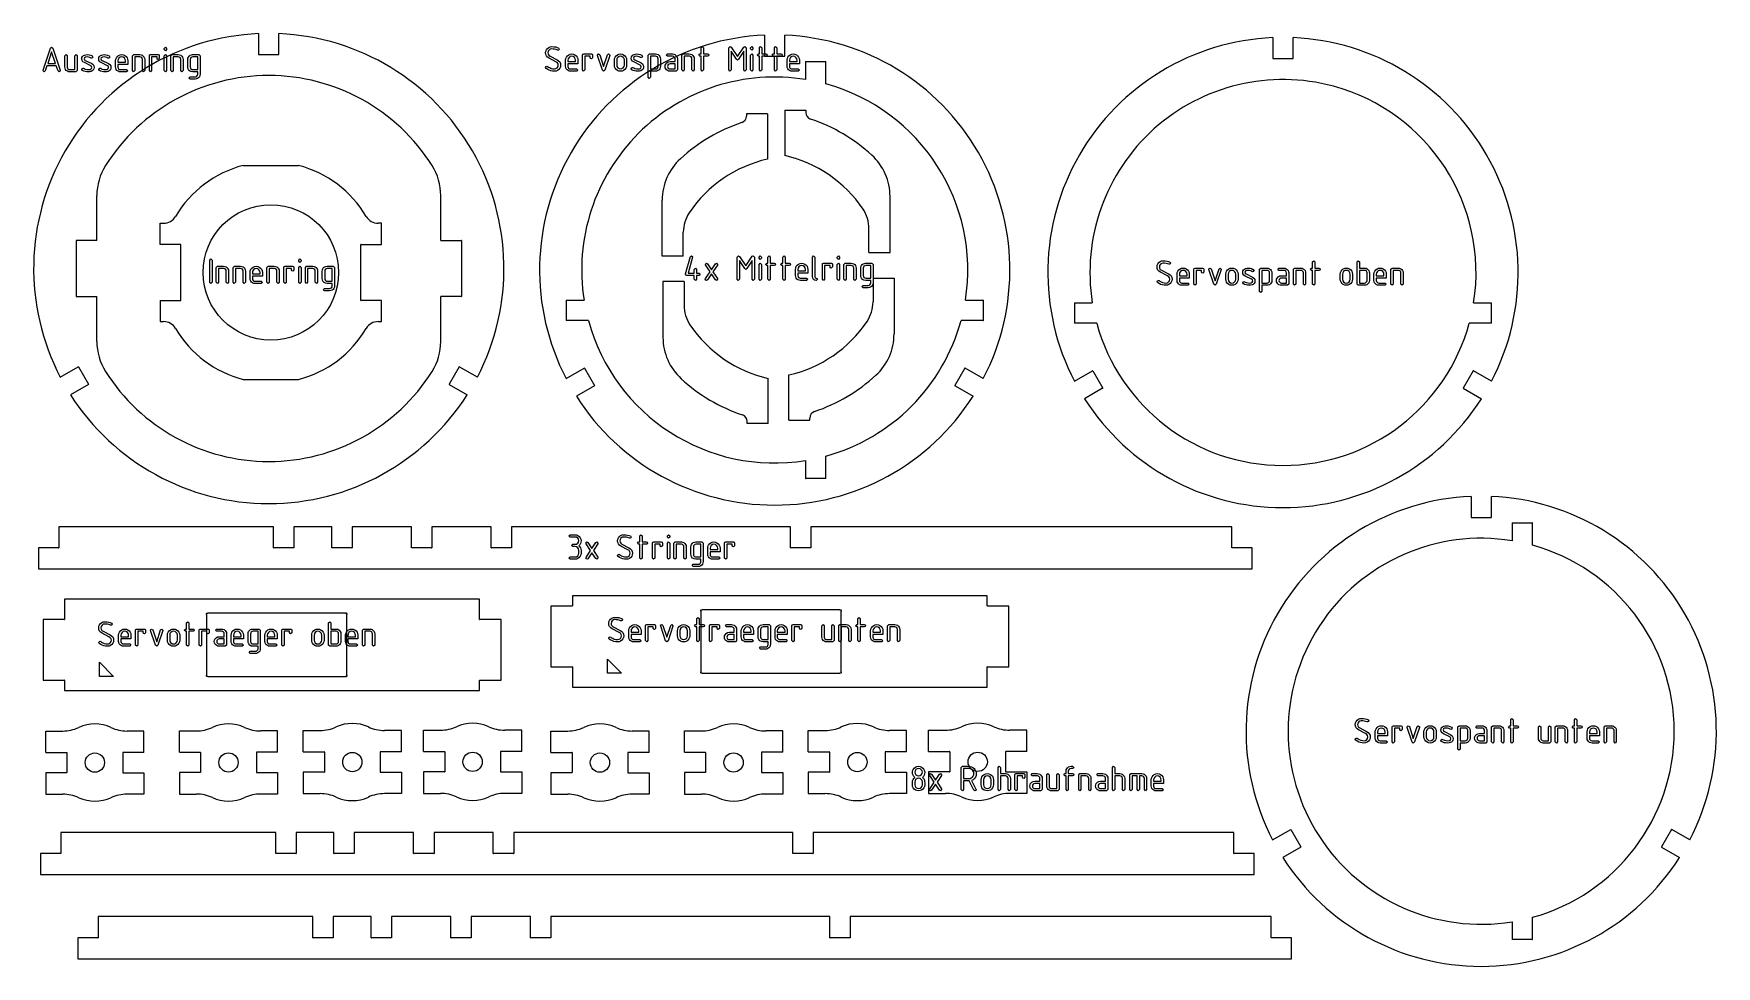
# Model space of a CAD drawing. Extents: x 5 to 244, y 13 to 145.
import ezdxf

# ---------------------------------------------------------------- set-up
doc = ezdxf.new("R2010")
doc.units = 0
doc.layers.get('0').update_dxf_attribs({"linetype": 'CONTINUOUS'})

msp = doc.modelspace()

# ---------------------------------------------------------------- linework, layer by layer
at = {"color": 7, "ltscale": 0.074215}
for p, q in [((36.698528, 145.456589), (36.698528, 142.487976)), ((39.59853, 142.487976), (39.59853, 145.456589)), ((108.766281, 145.242004), (108.766281, 142.273407)), ((111.666275, 142.273407), (111.666275, 145.242004)), ((181.170425, 144.888611), (181.170425, 141.920013)), ((184.070419, 141.920013), (184.070419, 144.888611)), ((8.438868, 96.509415), (11.009754, 97.993721)), ((67.858192, 96.509415), (65.287308, 97.993721)), ((80.506615, 96.29483), (83.077499, 97.779137)), ((139.925934, 96.29483), (137.355057, 97.779137)), ((152.910767, 95.941437), (155.481644, 97.425743)), ((212.330078, 95.941437), (209.759201, 97.425743)), ((12.459755, 95.482246), (9.888866, 93.99794)), ((63.837303, 95.482246), (66.408188, 93.99794)), ((84.527504, 95.267662), (81.956619, 93.783356)), ((135.90506, 95.267662), (138.475937, 93.783356)), ((156.931641, 94.914268), (154.360764, 93.429962)), ((208.309204, 94.914268), (210.880081, 93.429962)), ((209.402695, 79.512451), (209.402695, 76.543846)), ((212.302689, 76.543846), (212.302689, 79.512451)), ((181.143036, 30.565281), (183.713913, 32.049583)), ((240.562347, 30.565281), (237.99147, 32.049583)), ((185.16391, 29.538109), (182.593033, 28.053806)), ((236.541473, 29.538109), (239.11235, 28.053806))]:
    msp.add_line(p, q, dxfattribs=at)
at = {"color": 7, "ltscale": 0.07125}
for p, q in [((36.72353, 142.462982), (39.573528, 142.462982)), ((108.791275, 142.248398), (111.641281, 142.248398)), ((114.641281, 141.468353), (117.49128, 141.468353)), ((181.195419, 141.895004), (184.045425, 141.895004)), ((80.499161, 107.448402), (80.499161, 104.598396)), ((139.933395, 104.598396), (139.933395, 107.448402)), ((152.903305, 107.095009), (152.903305, 104.245003)), ((212.33754, 104.245003), (212.33754, 107.095009)), ((11.043905, 97.984573), (12.468904, 95.516396)), ((65.253151, 97.984573), (63.828156, 95.516396)), ((83.111656, 97.769989), (84.536652, 95.301811)), ((137.320908, 97.769989), (135.895905, 95.301811)), ((155.515793, 97.416595), (156.940796, 94.948418)), ((209.725052, 97.416595), (208.300049, 94.948418)), ((117.49128, 82.078445), (114.641281, 82.078445)), ((209.427689, 76.518845), (212.277695, 76.518845)), ((215.277695, 75.7388), (218.127686, 75.7388)), ((41.696396, 72.168854), (38.84639, 72.168854)), ((49.996384, 72.168854), (47.146393, 72.168854)), ((61.34639, 72.168854), (58.496391, 72.168854)), ((72.696388, 72.168854), (69.84639, 72.168854)), ((115.34639, 72.168854), (112.496391, 72.168854)), ((9.392176, 43.00515), (9.392176, 40.155151)), ((17.342175, 43.00515), (17.342175, 40.155151)), ((28.430838, 43.020847), (28.430838, 40.170849)), ((36.380836, 43.020847), (36.380836, 40.170849)), ((46.068344, 43.082638), (46.068344, 40.232639)), ((54.018341, 43.082638), (54.018341, 40.232639)), ((63.207054, 43.118687), (63.207054, 40.268688)), ((71.157051, 43.118687), (71.157051, 40.268688)), ((81.339119, 43.00515), (81.339119, 40.155151)), ((89.289116, 43.00515), (89.289116, 40.155151)), ((100.377777, 43.020847), (100.377777, 40.170849)), ((108.327774, 43.020847), (108.327774, 40.170849)), ((118.015282, 43.082638), (118.015282, 40.232639)), ((125.965279, 43.082638), (125.965279, 40.232639)), ((135.153992, 43.118687), (135.153992, 40.268688)), ((143.104004, 43.118687), (143.104004, 40.268688)), ((183.748062, 32.040432), (185.173065, 29.57226)), ((237.957321, 32.040432), (236.532318, 29.57226)), ((42.004028, 28.611399), (39.154022, 28.611399)), ((50.304016, 28.611399), (47.454025, 28.611399)), ((61.654022, 28.611399), (58.804024, 28.611399)), ((73.004021, 28.611399), (70.154022, 28.611399)), ((115.654022, 28.611399), (112.804024, 28.611399)), ((47.304626, 16.605276), (44.45462, 16.605276)), ((55.604614, 16.605276), (52.754623, 16.605276)), ((66.95462, 16.605276), (64.104622, 16.605276)), ((78.304619, 16.605276), (75.45462, 16.605276)), ((120.95462, 16.605276), (118.104622, 16.605276)), ((218.127686, 16.348892), (215.277695, 16.348892))]:
    msp.add_line(p, q, dxfattribs=at)
at = {"color": 7, "ltscale": 0.063106}
for p, q in [((114.61628, 141.443359), (114.61628, 138.919113)), ((114.61628, 84.627686), (114.61628, 82.103447)), ((215.252686, 75.713799), (215.252686, 73.18956)), ((215.252686, 18.898129), (215.252686, 16.373892))]:
    msp.add_line(p, q, dxfattribs=at)
at = {"color": 7, "ltscale": 0.078914}
for p, q in [((117.516281, 138.286789), (117.516281, 141.443359)), ((117.516281, 82.103447), (117.516281, 85.26001)), ((218.152695, 72.557236), (218.152695, 75.713799)), ((218.152695, 16.373892), (218.152695, 19.530453))]:
    msp.add_line(p, q, dxfattribs=at)
at = {"color": 7, "ltscale": 0.161094}
for p, q in [((111.643288, 134.529373), (111.643288, 128.085617)), ((109.193527, 134.019958), (109.193527, 127.57621)), ((109.297318, 89.886589), (109.297318, 96.330338)), ((112.2173, 90.373627), (112.2173, 96.817375))]:
    msp.add_line(p, q, dxfattribs=at)
at = {"color": 7, "ltscale": 0.075}
for p, q in [((111.643288, 134.529373), (114.643288, 134.529373)), ((109.193527, 134.019958), (106.193527, 134.019958)), ((22.693386, 115.427727), (22.693386, 118.427727)), ((54.193386, 115.427727), (54.193386, 118.427727)), ((97.193527, 113.769958), (94.193527, 113.769958)), ((123.643288, 114.279366), (126.643288, 114.279366)), ((124.2173, 110.623627), (127.2173, 110.623627)), ((97.297318, 110.136589), (94.297318, 110.136589)), ((22.693386, 107.427727), (22.693386, 104.427727)), ((54.193386, 104.427727), (54.193386, 107.427727)), ((109.297318, 89.886589), (106.297318, 89.886589)), ((112.2173, 90.373627), (115.2173, 90.373627)), ((8.22139, 75.193855), (8.22139, 72.193855)), ((38.821396, 72.193855), (38.821396, 75.193855)), ((41.72139, 75.193855), (41.72139, 72.193855)), ((47.121384, 72.193855), (47.121384, 75.193855)), ((50.021393, 75.193855), (50.021393, 72.193855)), ((58.47139, 72.193855), (58.47139, 75.193855)), ((61.371391, 75.193855), (61.371391, 72.193855)), ((69.821388, 72.193855), (69.821388, 75.193855)), ((72.72139, 75.193855), (72.72139, 72.193855)), ((112.47139, 72.193855), (112.47139, 75.193855)), ((115.371391, 75.193855), (115.371391, 72.193855)), ((175.321396, 72.193855), (175.321396, 75.193855)), ((6.367175, 43.030151), (9.367175, 43.030151)), ((20.367176, 43.030151), (17.367176, 43.030151)), ((25.405838, 43.045849), (28.405838, 43.045849)), ((39.405838, 43.045849), (36.405838, 43.045849)), ((43.043343, 43.107639), (46.043343, 43.107639)), ((57.043343, 43.107639), (54.043343, 43.107639)), ((60.182053, 43.143688), (63.182053, 43.143688)), ((74.182053, 43.143688), (71.182053, 43.143688)), ((78.314117, 43.030151), (81.314117, 43.030151)), ((92.314117, 43.030151), (89.314117, 43.030151)), ((97.352776, 43.045849), (100.352776, 43.045849)), ((111.352776, 43.045849), (108.352776, 43.045849)), ((114.99028, 43.107639), (117.99028, 43.107639)), ((128.99028, 43.107639), (125.99028, 43.107639)), ((132.128998, 43.143688), (135.128998, 43.143688)), ((146.128998, 43.143688), (143.128998, 43.143688)), ((9.367175, 40.13015), (6.367175, 40.13015)), ((17.367176, 40.13015), (20.367176, 40.13015)), ((28.405838, 40.145847), (25.405838, 40.145847)), ((36.405838, 40.145847), (39.405838, 40.145847)), ((46.043343, 40.207638), (43.043343, 40.207638)), ((54.043343, 40.207638), (57.043343, 40.207638)), ((63.182053, 40.243687), (60.182053, 40.243687)), ((71.182053, 40.243687), (74.182053, 40.243687)), ((81.314117, 40.13015), (78.314117, 40.13015)), ((89.314117, 40.13015), (92.314117, 40.13015)), ((100.352776, 40.145847), (97.352776, 40.145847)), ((108.352776, 40.145847), (111.352776, 40.145847)), ((117.99028, 40.207638), (114.99028, 40.207638)), ((125.99028, 40.207638), (128.99028, 40.207638)), ((135.128998, 40.243687), (132.128998, 40.243687)), ((143.128998, 40.243687), (146.128998, 40.243687)), ((8.529022, 31.636398), (8.529022, 28.636398)), ((39.129028, 28.636398), (39.129028, 31.636398)), ((42.029022, 31.636398), (42.029022, 28.636398)), ((47.429016, 28.636398), (47.429016, 31.636398)), ((50.329025, 31.636398), (50.329025, 28.636398)), ((58.779022, 28.636398), (58.779022, 31.636398)), ((61.679024, 31.636398), (61.679024, 28.636398)), ((70.129021, 28.636398), (70.129021, 31.636398)), ((73.029022, 31.636398), (73.029022, 28.636398)), ((112.779022, 28.636398), (112.779022, 31.636398)), ((115.679024, 31.636398), (115.679024, 28.636398)), ((175.629028, 28.636398), (175.629028, 31.636398)), ((13.82962, 19.630276), (13.82962, 16.630276)), ((44.429626, 16.630276), (44.429626, 19.630276)), ((47.32962, 19.630276), (47.32962, 16.630276)), ((52.729614, 16.630276), (52.729614, 19.630276)), ((55.629623, 19.630276), (55.629623, 16.630276)), ((64.07962, 16.630276), (64.07962, 19.630276)), ((66.979622, 19.630276), (66.979622, 16.630276)), ((75.429619, 16.630276), (75.429619, 19.630276)), ((78.32962, 19.630276), (78.32962, 16.630276)), ((118.07962, 16.630276), (118.07962, 19.630276)), ((120.979622, 19.630276), (120.979622, 16.630276)), ((180.929626, 16.630276), (180.929626, 19.630276))]:
    msp.add_line(p, q, dxfattribs=at)
at = {"color": 7, "ltscale": 0.007521}
for p, q in [((114.643288, 134.529373), (114.643288, 134.228531)), ((106.193527, 134.019958), (106.193527, 133.719116)), ((106.297318, 89.886589), (106.297318, 90.187424)), ((115.2173, 90.373627), (115.2173, 90.674461))]:
    msp.add_line(p, q, dxfattribs=at)
at = {"color": 7, "ltscale": 0.19685}
for p, q in [((34.506382, 126.677727), (42.38039, 126.677727)), ((34.506382, 96.177727), (42.38039, 96.177727))]:
    msp.add_line(p, q, dxfattribs=at)
at = {"color": 7, "ltscale": 0.159808}
for p, q in [((13.648529, 115.987984), (13.648529, 122.380287)), ((62.648529, 115.987984), (62.648529, 122.380287)), ((13.648529, 101.59568), (13.648529, 107.987984)), ((62.648529, 101.59568), (62.648529, 107.987984))]:
    msp.add_line(p, q, dxfattribs=at)
at = {"color": 7, "ltscale": 0.199022}
for p, q in [((94.193527, 113.769958), (94.193527, 121.730835)), ((126.643288, 114.279366), (126.643288, 122.240242)), ((127.2173, 110.623627), (127.2173, 102.66275)), ((94.297318, 110.136589), (94.297318, 102.175713))]:
    msp.add_line(p, q, dxfattribs=at)
at = {"color": 7, "ltscale": 0.011272}
for p, q in [((22.693386, 118.427727), (23.144285, 118.427727)), ((22.693386, 104.427727), (23.144285, 104.427727)), ((53.742489, 104.427727), (54.193386, 104.427727))]:
    msp.add_line(p, q, dxfattribs=at)
at = {"color": 7, "ltscale": 0.011273}
msp.add_line((54.193386, 118.427727), (53.742485, 118.427727), dxfattribs=at)
at = {"color": 7, "ltscale": 0.084666}
for p, q in [((123.643288, 114.279366), (123.643288, 117.666008)), ((97.193527, 113.769958), (97.193527, 117.156601)), ((124.2173, 110.623627), (124.2173, 107.236984)), ((97.297318, 110.136589), (97.297318, 106.749947))]:
    msp.add_line(p, q, dxfattribs=at)
at = {"color": 7, "ltscale": 0.19875}
for p, q in [((10.72353, 115.962982), (10.72353, 108.012985)), ((25.618387, 107.452728), (25.618385, 115.402725)), ((51.268387, 107.452728), (51.268387, 115.402725)), ((65.573532, 115.962982), (65.573532, 108.012985))]:
    msp.add_line(p, q, dxfattribs=at)
at = {"color": 7, "ltscale": 0.0725}
for p, q in [((13.648529, 115.987984), (10.748529, 115.987984)), ((25.593386, 115.427727), (22.693386, 115.427727)), ((51.293385, 115.427727), (54.193386, 115.427727)), ((62.648529, 115.987984), (65.548531, 115.987984)), ((10.748529, 107.987984), (13.648529, 107.987984)), ((65.548531, 107.987984), (62.648529, 107.987984)), ((22.693386, 107.427727), (25.593386, 107.427727)), ((54.193386, 107.427727), (51.293388, 107.427727))]:
    msp.add_line(p, q, dxfattribs=at)
at = {"color": 7, "ltscale": 0.06326}
for p, q in [((80.524155, 107.473396), (83.054543, 107.473396)), ((137.378021, 107.473396), (139.908401, 107.473396)), ((152.928299, 107.120003), (155.458679, 107.120003)), ((209.782166, 107.120003), (212.312546, 107.120003))]:
    msp.add_line(p, q, dxfattribs=at)
at = {"color": 7, "ltscale": 0.078785}
for p, q in [((83.675552, 104.573402), (80.524155, 104.573402)), ((139.908401, 104.573402), (136.757004, 104.573402)), ((156.079697, 104.220009), (152.928299, 104.220009)), ((212.312546, 104.220009), (209.161148, 104.220009))]:
    msp.add_line(p, q, dxfattribs=at)
at = {"color": 7}
for p, q in [((38.821396, 75.193855), (8.22139, 75.193855)), ((112.47139, 75.193855), (72.72139, 75.193855)), ((175.321396, 75.193855), (115.371391, 75.193855)), ((5.321396, 69.193855), (178.22139, 69.193855)), ((68.183495, 64.869682), (9.030446, 64.869682)), ((140.495911, 65.341133), (81.389771, 65.341133)), ((9.030446, 51.869682), (68.183495, 51.869682)), ((81.389771, 52.341133), (140.495911, 52.341133)), ((39.129028, 31.636398), (8.529022, 31.636398)), ((112.779022, 31.636398), (73.029022, 31.636398)), ((175.629028, 31.636398), (115.679024, 31.636398)), ((5.629028, 25.636398), (178.529022, 25.636398)), ((44.429626, 19.630276), (13.82962, 19.630276)), ((118.07962, 19.630276), (78.32962, 19.630276)), ((180.929626, 19.630276), (120.979622, 19.630276)), ((10.929626, 13.630277), (183.82962, 13.630277))]:
    msp.add_line(p, q, dxfattribs=at)
at = {"color": 7, "ltscale": 0.135}
for p, q in [((47.121384, 75.193855), (41.72139, 75.193855)), ((47.429016, 31.636398), (42.029022, 31.636398)), ((52.729614, 19.630276), (47.32962, 19.630276))]:
    msp.add_line(p, q, dxfattribs=at)
at = {"color": 7, "ltscale": 0.21125}
for p, q in [((58.47139, 75.193855), (50.021393, 75.193855)), ((69.821388, 75.193855), (61.371391, 75.193855)), ((58.779022, 31.636398), (50.329025, 31.636398)), ((70.129021, 31.636398), (61.679024, 31.636398)), ((64.07962, 19.630276), (55.629623, 19.630276)), ((75.429619, 19.630276), (66.979622, 19.630276))]:
    msp.add_line(p, q, dxfattribs=at)
at = {"color": 7, "ltscale": 0.074375}
for p, q in [((5.321396, 72.168854), (5.321396, 69.193855)), ((178.22139, 69.193855), (178.22139, 72.168854)), ((5.629028, 28.611399), (5.629028, 25.636398)), ((178.529022, 25.636398), (178.529022, 28.611399)), ((10.929626, 16.605276), (10.929626, 13.630277)), ((183.82962, 13.630277), (183.82962, 16.605276))]:
    msp.add_line(p, q, dxfattribs=at)
at = {"color": 7, "ltscale": 0.071875}
for p, q in [((8.196396, 72.168854), (5.321396, 72.168854)), ((178.22139, 72.168854), (175.34639, 72.168854)), ((9.030446, 64.869682), (9.030446, 61.994682)), ((68.183495, 61.994682), (68.183495, 64.869682)), ((81.389771, 55.216133), (81.389771, 52.341133)), ((140.495911, 52.341133), (140.495911, 55.216133)), ((8.504028, 28.611399), (5.629028, 28.611399)), ((178.529022, 28.611399), (175.654022, 28.611399)), ((13.804626, 16.605276), (10.929626, 16.605276)), ((183.82962, 16.605276), (180.95462, 16.605276))]:
    msp.add_line(p, q, dxfattribs=at)
at = {"color": 7, "ltscale": 0.035625}
for p, q in [((81.389771, 65.341133), (81.389771, 63.916134)), ((140.495911, 63.916134), (140.495911, 65.341133)), ((9.030446, 53.294682), (9.030446, 51.869682)), ((68.183495, 51.869682), (68.183495, 53.294682))]:
    msp.add_line(p, q, dxfattribs=at)
at = {"color": 7, "ltscale": 0.215514}
for p, q in [((29.256969, 62.679955), (29.256969, 54.05941)), ((49.256969, 54.05941), (49.256969, 62.679955)), ((99.692833, 63.151405), (99.692833, 54.530861)), ((119.692833, 54.530861), (119.692833, 63.151405))]:
    msp.add_line(p, q, dxfattribs=at)
at = {"color": 7, "ltscale": 0.490513}
for p, q in [((49.067238, 62.869682), (29.446699, 62.869682)), ((119.503105, 63.341133), (99.882568, 63.341133)), ((29.446699, 53.869682), (49.067238, 53.869682)), ((99.882568, 54.341133), (119.503105, 54.341133))]:
    msp.add_line(p, q, dxfattribs=at)
at = {"color": 7, "ltscale": 0.075625}
for p, q in [((81.364769, 63.891132), (78.339767, 63.891132)), ((143.545898, 63.891132), (140.520905, 63.891132)), ((9.005446, 61.969681), (5.980446, 61.969681)), ((71.23349, 61.969681), (68.208496, 61.969681)), ((78.339767, 55.241135), (81.364769, 55.241135)), ((140.520905, 55.241135), (143.545898, 55.241135)), ((5.980446, 53.319683), (9.005446, 53.319683)), ((68.208496, 53.319683), (71.23349, 53.319683))]:
    msp.add_line(p, q, dxfattribs=at)
at = {"color": 7, "ltscale": 0.21625}
for p, q in [((78.339767, 63.891132), (78.339767, 55.241135)), ((143.545898, 55.241135), (143.545898, 63.891132)), ((5.980446, 61.969681), (5.980446, 53.319683)), ((71.23349, 53.319683), (71.23349, 61.969681))]:
    msp.add_line(p, q, dxfattribs=at)
at = {"color": 7, "ltscale": 0.05}
for p, q in [((14.030447, 53.869682), (14.030447, 55.869682)), ((86.389771, 54.341133), (86.389771, 56.341133)), ((16.030447, 53.869682), (14.030447, 53.869682)), ((88.389771, 54.341133), (86.389771, 54.341133))]:
    msp.add_line(p, q, dxfattribs=at)
at = {"color": 7, "ltscale": 0.070711}
for p, q in [((14.030447, 55.869682), (16.030447, 53.869682)), ((86.389771, 56.341133), (88.389771, 54.341133))]:
    msp.add_line(p, q, dxfattribs=at)
at = {"color": 7, "ltscale": 0.060436}
for p, q in [((6.367175, 46.080151), (8.784599, 46.080151)), ((20.367176, 46.080151), (17.949751, 46.080151)), ((25.405838, 46.095848), (27.823261, 46.095848)), ((39.405838, 46.095848), (36.988415, 46.095848)), ((43.043343, 46.157639), (45.460766, 46.157639)), ((57.043343, 46.157639), (54.625919, 46.157639)), ((60.182053, 46.193687), (62.599476, 46.193687)), ((74.182053, 46.193687), (71.764626, 46.193687)), ((78.314117, 46.080151), (80.731544, 46.080151)), ((92.314117, 46.080151), (89.89669, 46.080151)), ((97.352776, 46.095848), (99.770203, 46.095848)), ((111.352776, 46.095848), (108.935349, 46.095848)), ((114.99028, 46.157639), (117.407707, 46.157639)), ((128.99028, 46.157639), (126.572853, 46.157639)), ((6.367175, 37.080151), (8.784599, 37.080151)), ((20.367176, 37.080151), (17.949751, 37.080151)), ((25.405838, 37.095848), (27.823261, 37.095848)), ((39.405838, 37.095848), (36.988415, 37.095848)), ((43.043343, 37.157639), (45.460766, 37.157639)), ((57.043343, 37.157639), (54.625919, 37.157639)), ((60.182053, 37.193687), (62.599476, 37.193687)), ((74.182053, 37.193687), (71.764626, 37.193687)), ((78.314117, 37.080151), (80.731544, 37.080151)), ((92.314117, 37.080151), (89.89669, 37.080151)), ((97.352776, 37.095848), (99.770203, 37.095848)), ((111.352776, 37.095848), (108.935349, 37.095848)), ((114.99028, 37.157639), (117.407707, 37.157639)), ((128.99028, 37.157639), (126.572853, 37.157639))]:
    msp.add_line(p, q, dxfattribs=at)
at = {"color": 7, "ltscale": 0.07625}
for p, q in [((6.367175, 43.030151), (6.367175, 46.080151)), ((20.367176, 43.030151), (20.367176, 46.080151)), ((25.405838, 43.045849), (25.405838, 46.095848)), ((39.405838, 43.045849), (39.405838, 46.095848)), ((43.043343, 43.107639), (43.043343, 46.157639)), ((57.043343, 43.107639), (57.043343, 46.157639)), ((60.182053, 43.143688), (60.182053, 46.193687)), ((74.182053, 43.143688), (74.182053, 46.193687)), ((78.314117, 43.030151), (78.314117, 46.080151)), ((92.314117, 43.030151), (92.314117, 46.080151)), ((97.352776, 43.045849), (97.352776, 46.095848)), ((111.352776, 43.045849), (111.352776, 46.095848)), ((114.99028, 43.107639), (114.99028, 46.157639)), ((128.99028, 43.107639), (128.99028, 46.157639)), ((132.128998, 43.143688), (132.128998, 46.193687)), ((146.128998, 43.143688), (146.128998, 46.193687)), ((6.367175, 40.13015), (6.367175, 37.080151)), ((20.367176, 40.13015), (20.367176, 37.080151)), ((25.405838, 40.145847), (25.405838, 37.095848)), ((39.405838, 40.145847), (39.405838, 37.095848)), ((43.043343, 40.207638), (43.043343, 37.157639)), ((57.043343, 40.207638), (57.043343, 37.157639)), ((60.182053, 40.243687), (60.182053, 37.193687)), ((74.182053, 40.243687), (74.182053, 37.193687)), ((78.314117, 40.13015), (78.314117, 37.080151)), ((92.314117, 40.13015), (92.314117, 37.080151)), ((97.352776, 40.145847), (97.352776, 37.095848)), ((111.352776, 40.145847), (111.352776, 37.095848)), ((114.99028, 40.207638), (114.99028, 37.157639)), ((128.99028, 40.207638), (128.99028, 37.157639)), ((132.128998, 40.243687), (132.128998, 37.193687)), ((146.128998, 40.243687), (146.128998, 37.193687))]:
    msp.add_line(p, q, dxfattribs=at)
at = {"color": 7, "ltscale": 0.060435}
for p, q in [((132.128998, 46.193687), (134.546417, 46.193687)), ((146.128998, 46.193687), (143.711578, 46.193687)), ((132.128998, 37.193687), (134.546417, 37.193687)), ((146.128998, 37.193687), (143.711578, 37.193687))]:
    msp.add_line(p, q, dxfattribs=at)
at = {"color": 7}
for points in [[(8.44232, 140.185974), (8.279112, 140.009949), (8.12274, 140.138977), (7.874083, 140.884949), (6.543638, 140.884949), (6.294981, 140.138977), (6.138609, 140.009949), (5.975401, 140.185974), (5.983091, 140.242371), (7.032408, 143.392883), (7.208433, 143.509949), (7.381895, 143.374939), (8.434629, 140.242371)], [(7.208433, 142.880188), (6.653013, 141.213074), (7.763853, 141.213074)], [(10.84857, 142.294861), (10.84857, 140.185974), (10.673399, 140.009949), (9.798399, 140.009949), (9.612547, 140.032593), (9.446918, 140.100525), (9.301512, 140.213745), (9.188766, 140.359818), (9.121119, 140.526306), (9.09857, 140.713196), (9.09857, 142.294861), (9.262632, 142.470886), (9.426695, 142.293152), (9.426695, 140.693542), (9.453611, 140.558319), (9.534361, 140.443176), (9.652494, 140.364349), (9.791563, 140.338074), (10.520445, 140.338074), (10.520445, 142.293152), (10.684507, 142.470886)], [(12.926695, 140.625183), (12.88867, 140.781982), (12.774595, 140.886658), (11.869688, 141.324158), (11.666984, 141.459259), (11.545361, 141.641266), (11.50482, 141.870178), (11.532734, 142.053421), (11.616474, 142.206665), (11.756041, 142.329895), (11.912033, 142.408218), (12.091761, 142.455215), (12.295225, 142.470886), (12.547585, 142.449432), (12.781715, 142.385056), (12.997618, 142.277771), (13.090757, 142.123962), (13.037779, 142.000488), (12.911314, 141.948792), (12.826719, 141.972717), (12.650884, 142.067184), (12.468592, 142.123871), (12.279844, 142.142761), (12.031567, 142.113037), (11.882601, 142.023895), (11.832945, 141.875305), (11.875029, 141.730682), (12.00128, 141.635193), (12.914732, 141.184875), (13.10367, 141.046921), (13.217032, 140.860931), (13.25482, 140.626892), (13.226811, 140.43103), (13.142786, 140.27066), (13.002745, 140.145813), (12.845898, 140.070328), (12.661327, 140.02504), (12.449034, 140.009949), (12.207106, 140.022125), (11.985472, 140.058655), (11.784132, 140.119537), (11.603086, 140.204773), (11.50482, 140.362854), (11.557371, 140.486755), (11.682554, 140.538879), (11.750059, 140.523499), (11.856443, 140.473938), (12.002989, 140.410706), (12.242247, 140.356232), (12.474669, 140.338074), (12.725794, 140.36998), (12.87647, 140.465683)], [(15.332945, 140.625183), (15.29492, 140.781982), (15.180845, 140.886658), (14.275938, 141.324158), (14.073234, 141.459259), (13.951611, 141.641266), (13.91107, 141.870178), (13.938983, 142.053421), (14.022723, 142.206665), (14.162291, 142.329895), (14.318283, 142.408218), (14.498011, 142.455215), (14.701475, 142.470886), (14.953835, 142.449432), (15.187966, 142.385056), (15.403868, 142.277771), (15.497007, 142.123962), (15.444029, 142.000488), (15.317564, 141.948792), (15.232969, 141.972717), (15.057134, 142.067184), (14.874842, 142.123871), (14.686094, 142.142761), (14.437817, 142.113037), (14.288851, 142.023895), (14.239195, 141.875305), (14.281279, 141.730682), (14.40753, 141.635193), (15.320982, 141.184875), (15.50992, 141.046921), (15.623282, 140.860931), (15.66107, 140.626892), (15.633061, 140.43103), (15.549036, 140.27066), (15.408995, 140.145813), (15.252148, 140.070328), (15.067577, 140.02504), (14.855284, 140.009949), (14.613356, 140.022125), (14.391722, 140.058655), (14.190382, 140.119537), (14.009336, 140.204773), (13.91107, 140.362854), (13.963621, 140.486755), (14.088804, 140.538879), (14.156309, 140.523499), (14.262693, 140.473938), (14.409239, 140.410706), (14.648497, 140.356232), (14.880919, 140.338074), (15.132044, 140.36998), (15.28272, 140.465683)], [(16.645445, 141.049011), (16.645445, 140.693542), (16.671721, 140.558319), (16.750547, 140.443176), (16.86569, 140.364349), (17.000914, 140.338074), (17.889585, 140.338074), (18.06732, 140.174011), (17.892149, 140.009949), (17.017149, 140.009949), (16.831297, 140.032593), (16.665668, 140.100525), (16.520262, 140.213745), (16.407516, 140.359818), (16.339869, 140.526306), (16.31732, 140.713196), (16.31732, 141.591614), (16.345757, 141.822891), (16.431063, 142.030258), (16.57324, 142.213684), (16.75577, 142.356567), (16.96213, 142.442307), (17.19232, 142.470886), (17.425074, 142.442307), (17.632288, 142.356567), (17.813963, 142.213684), (17.954716, 142.029205), (18.039169, 141.818726), (18.06732, 141.582214), (18.06732, 141.049011)], [(17.19232, 142.142761), (16.982435, 142.100677), (16.805662, 141.974426), (16.685499, 141.788788), (16.645445, 141.568542), (16.645445, 141.377136), (17.739195, 141.377136), (17.739195, 141.568542), (17.699141, 141.788788), (17.578978, 141.974426), (17.402205, 142.100677)], [(18.72357, 140.185974), (18.72357, 142.294861), (18.898741, 142.470886), (19.773741, 142.470886), (19.959593, 142.448242), (20.125221, 142.38031), (20.270628, 142.26709), (20.383373, 142.121017), (20.451021, 141.954529), (20.47357, 141.767639), (20.47357, 140.185974), (20.309507, 140.009949), (20.145445, 140.187683), (20.145445, 141.787292), (20.119169, 141.92572), (20.040342, 142.040222), (19.92285, 142.117126), (19.780577, 142.142761), (19.051695, 142.142761), (19.051695, 140.187683), (18.887632, 140.009949)], [(21.12982, 142.294861), (21.174253, 142.42688), (21.307554, 142.470886), (22.37396, 142.470886), (22.507261, 142.426453), (22.551695, 142.293152), (22.551695, 141.937683), (22.387632, 141.759949), (22.264585, 141.8078), (22.22357, 141.951355), (22.22357, 142.142761), (21.457945, 142.142761), (21.457945, 140.187683), (21.293882, 140.009949), (21.12982, 140.185974)], [(23.262632, 143.181824), (23.262632, 143.345886), (23.426695, 143.509949), (23.590757, 143.345886), (23.590757, 143.181824), (23.426695, 143.017761)], [(23.262632, 142.294861), (23.426695, 142.470886), (23.590757, 142.294861), (23.590757, 140.185974), (23.426695, 140.009949), (23.262632, 140.185974)], [(24.19232, 140.185974), (24.19232, 142.294861), (24.367491, 142.470886), (25.242491, 142.470886), (25.428343, 142.448242), (25.593971, 142.38031), (25.739378, 142.26709), (25.852123, 142.121017), (25.919771, 141.954529), (25.94232, 141.767639), (25.94232, 140.185974), (25.778257, 140.009949), (25.614195, 140.187683), (25.614195, 141.787292), (25.587919, 141.92572), (25.509092, 142.040222), (25.3916, 142.117126), (25.249327, 142.142761), (24.520445, 142.142761), (24.520445, 140.187683), (24.356382, 140.009949)], [(28.173399, 142.470886), (28.34857, 142.295715), (28.34857, 139.670715), (28.325689, 139.484863), (28.257044, 139.319229), (28.142637, 139.173828), (27.995001, 139.061081), (27.826666, 138.993439), (27.637632, 138.970886), (26.926695, 138.970886), (26.774595, 139.134949), (26.926695, 139.299011), (27.655577, 139.299011), (27.796247, 139.324966), (27.914061, 139.402832), (27.993849, 139.517654), (28.020445, 139.65448), (28.020445, 140.009949), (27.309507, 140.009949), (27.056768, 140.048691), (26.85112, 140.164902), (26.692564, 140.358582), (26.622068, 140.528412), (26.59857, 140.713196), (26.59857, 141.767639), (26.621119, 141.954529), (26.688766, 142.121017), (26.801512, 142.26709), (26.946918, 142.38031), (27.112547, 142.448242), (27.298399, 142.470886)], [(28.020445, 142.142761), (27.306944, 142.142761), (27.169477, 142.116486), (27.054441, 142.037659), (26.976576, 141.921234), (26.950621, 141.782166), (26.950621, 140.698669), (26.977003, 140.561737), (27.05615, 140.444885), (27.171614, 140.364777), (27.306944, 140.338074), (28.020445, 140.338074)], [(79.716759, 140.971375), (79.687752, 140.743607), (79.600739, 140.538818), (79.455711, 140.356995), (79.269951, 140.215057), (79.060745, 140.129883), (78.828087, 140.101501), (78.571159, 140.116882), (78.326057, 140.163025), (78.092781, 140.239929), (77.87133, 140.347595), (77.661705, 140.486023), (77.583946, 140.630432), (77.637352, 140.754333), (77.764244, 140.806458), (77.868492, 140.772278), (77.994011, 140.6987), (78.159782, 140.611252), (78.365807, 140.509949), (78.596733, 140.449707), (78.846886, 140.429626), (79.055061, 140.468933), (79.230125, 140.586853), (79.349007, 140.760529), (79.388634, 140.967102), (79.351227, 141.16629), (79.239006, 141.32637), (79.051964, 141.447327), (78.061607, 141.962585), (77.852631, 142.10144), (77.703362, 142.276184), (77.6138, 142.486816), (77.583946, 142.733337), (77.612717, 142.960587), (77.69902, 143.164948), (77.842857, 143.346436), (78.027046, 143.488144), (78.234406, 143.573166), (78.464928, 143.601501), (78.758713, 143.590027), (79.015434, 143.555573), (79.235092, 143.498169), (79.417686, 143.417786), (79.521935, 143.265686), (79.468956, 143.146912), (79.343346, 143.097351), (79.267296, 143.11615), (79.061684, 143.184937), (78.856712, 143.23407), (78.652382, 143.26355), (78.448692, 143.273376), (78.24276, 143.233856), (78.069298, 143.115295), (77.951378, 142.940765), (77.912071, 142.733337), (77.945587, 142.533386), (78.046135, 142.373306), (78.213707, 142.253113), (79.204063, 141.745544), (79.428368, 141.605194), (79.588585, 141.429382), (79.684715, 141.218109)], [(80.755821, 141.140564), (80.755821, 140.785095), (80.782097, 140.649872), (80.860924, 140.534729), (80.976067, 140.455902), (81.11129, 140.429626), (81.999962, 140.429626), (82.177696, 140.265564), (82.002525, 140.101501), (81.127525, 140.101501), (80.941673, 140.124146), (80.776047, 140.192078), (80.630638, 140.305298), (80.517891, 140.45137), (80.450249, 140.617859), (80.427696, 140.804749), (80.427696, 141.683167), (80.456131, 141.914444), (80.541435, 142.121811), (80.683617, 142.305237), (80.866142, 142.44812), (81.072502, 142.533859), (81.302696, 142.562439), (81.535454, 142.533859), (81.742668, 142.44812), (81.924339, 142.305237), (82.065094, 142.120758), (82.149544, 141.910278), (82.177696, 141.673767), (82.177696, 141.140564)], [(81.302696, 142.234314), (81.092812, 142.19223), (80.916039, 142.065979), (80.795876, 141.880341), (80.755821, 141.660095), (80.755821, 141.468689), (81.849571, 141.468689), (81.849571, 141.660095), (81.809517, 141.880341), (81.689354, 142.065979), (81.512581, 142.19223)], [(82.833946, 142.386414), (82.87838, 142.518433), (83.011681, 142.562439), (84.078087, 142.562439), (84.211388, 142.518005), (84.255821, 142.384705), (84.255821, 142.029236), (84.091759, 141.851501), (83.968712, 141.899353), (83.927696, 142.042908), (83.927696, 142.234314), (83.162071, 142.234314), (83.162071, 140.279236), (82.998009, 140.101501), (82.833946, 140.277527)], [(85.846886, 140.758606), (86.406578, 142.440247), (86.556969, 142.562439), (86.716759, 142.394104), (86.718468, 142.336853), (86.022911, 140.248474), (85.84774, 140.101501), (85.671715, 140.245911), (84.977013, 142.336853), (84.966759, 142.394104), (85.015465, 142.513306), (85.130821, 142.562439), (85.288048, 142.441101)], [(87.374718, 140.980774), (87.374718, 141.683167), (87.403152, 141.914444), (87.488464, 142.121811), (87.630638, 142.305237), (87.813171, 142.44812), (88.019531, 142.533859), (88.249718, 142.562439), (88.482468, 142.534195), (88.689682, 142.449463), (88.871361, 142.308228), (89.012115, 142.125793), (89.096565, 141.917435), (89.124718, 141.683167), (89.124718, 140.980774), (89.096283, 140.749496), (89.010971, 140.54213), (88.868797, 140.358704), (88.686264, 140.21582), (88.479904, 140.130081), (88.249718, 140.101501), (88.019531, 140.130081), (87.813171, 140.21582), (87.630638, 140.358704), (87.488464, 140.54213), (87.403152, 140.749496)], [(88.796593, 140.971375), (88.796593, 141.692566), (88.756538, 141.900742), (88.636375, 142.075806), (88.459602, 142.194687), (88.249718, 142.234314), (88.039833, 142.194687), (87.86306, 142.075806), (87.742897, 141.900742), (87.702843, 141.692566), (87.702843, 140.971375), (87.742577, 140.761597), (87.861778, 140.586853), (88.038231, 140.468933), (88.249718, 140.429626), (88.459602, 140.469254), (88.636375, 140.588135), (88.756538, 140.763199)], [(91.202843, 140.716736), (91.164818, 140.873535), (91.050743, 140.97821), (90.145836, 141.41571), (89.94313, 141.550812), (89.82151, 141.732819), (89.780968, 141.961731), (89.808884, 142.144974), (89.892624, 142.298218), (90.032188, 142.421448), (90.188179, 142.499771), (90.367905, 142.546768), (90.571373, 142.562439), (90.82373, 142.540985), (91.057861, 142.476608), (91.273766, 142.369324), (91.366905, 142.215515), (91.313927, 142.092041), (91.187462, 142.040344), (91.102867, 142.06427), (90.927032, 142.158737), (90.744736, 142.215424), (90.555992, 142.234314), (90.307716, 142.20459), (90.158752, 142.115448), (90.109093, 141.966858), (90.151176, 141.822235), (90.277428, 141.726746), (91.19088, 141.276428), (91.379822, 141.138474), (91.493179, 140.952484), (91.530968, 140.718445), (91.50296, 140.522583), (91.41893, 140.362213), (91.278893, 140.237366), (91.122047, 140.16188), (90.937477, 140.116592), (90.725182, 140.101501), (90.483253, 140.113678), (90.26162, 140.150208), (90.06028, 140.21109), (89.879234, 140.296326), (89.780968, 140.454407), (89.833519, 140.578308), (89.958702, 140.630432), (90.026207, 140.615051), (90.132591, 140.565491), (90.279137, 140.502258), (90.518394, 140.447784), (90.750816, 140.429626), (91.001938, 140.461533), (91.152618, 140.557236)], [(92.187218, 142.387268), (92.362389, 142.562439), (93.237389, 142.562439), (93.423241, 142.539795), (93.588867, 142.471863), (93.734276, 142.358643), (93.847023, 142.21257), (93.914673, 142.046082), (93.937218, 141.859192), (93.937218, 140.804749), (93.914337, 140.619141), (93.845688, 140.453079), (93.731285, 140.30658), (93.583649, 140.192642), (93.415314, 140.124283), (93.22628, 140.101501), (92.515343, 140.101501), (92.515343, 139.235901), (92.35128, 139.062439), (92.187218, 139.23761)], [(92.515343, 142.234314), (92.515343, 140.429626), (93.244225, 140.429626), (93.384895, 140.455902), (93.502708, 140.534729), (93.582497, 140.651154), (93.609093, 140.790222), (93.609093, 141.873718), (93.582817, 142.014389), (93.50399, 142.130493), (93.386497, 142.208359), (93.244225, 142.234314)], [(95.293297, 140.101501), (95.107445, 140.123535), (94.941818, 140.189606), (94.79641, 140.299744), (94.683662, 140.441772), (94.616013, 140.603561), (94.593468, 140.785095), (94.616966, 140.964325), (94.687462, 141.129456), (94.846016, 141.317917), (95.051666, 141.431), (95.304405, 141.468689), (96.015343, 141.468689), (96.015343, 141.851501), (95.989067, 142.000824), (95.91024, 142.124084), (95.792747, 142.206757), (95.650475, 142.234314), (94.921593, 142.234314), (94.769493, 142.398376), (94.921593, 142.562439), (95.63253, 142.562439), (95.821564, 142.539795), (95.989899, 142.471863), (96.137535, 142.358643), (96.251938, 142.21257), (96.320587, 142.046082), (96.343468, 141.859192), (96.343468, 140.277527), (96.168297, 140.101501)], [(96.999718, 140.277527), (96.999718, 142.386414), (97.174889, 142.562439), (98.049889, 142.562439), (98.235741, 142.539795), (98.401367, 142.471863), (98.546776, 142.358643), (98.659523, 142.21257), (98.727173, 142.046082), (98.749718, 141.859192), (98.749718, 140.277527), (98.585655, 140.101501), (98.421593, 140.279236), (98.421593, 141.878845), (98.395317, 142.017273), (98.31649, 142.131775), (98.198997, 142.208679), (98.056725, 142.234314), (97.327843, 142.234314), (97.327843, 140.279236), (97.16378, 140.101501)], [(99.734093, 142.234314), (99.57003, 142.234314), (99.405968, 142.398376), (99.57003, 142.562439), (99.734093, 142.562439), (99.734093, 143.42804), (99.898155, 143.601501), (100.062218, 143.42804), (100.062218, 142.562439), (100.636436, 142.562439), (100.779991, 142.521423), (100.827843, 142.398376), (100.779991, 142.27533), (100.636436, 142.234314), (100.062218, 142.234314), (100.062218, 140.279236), (99.898155, 140.101501), (99.734093, 140.279236)], [(105.959923, 143.601501), (106.13253, 143.426331), (106.13253, 140.276672), (105.968468, 140.101501), (105.804405, 140.282654), (105.804405, 142.943542), (105.04818, 141.807922), (104.905479, 141.687439), (104.760216, 141.807922), (103.999718, 142.949524), (103.999718, 140.282654), (103.835655, 140.101501), (103.671593, 140.276672), (103.671593, 143.426331), (103.847618, 143.601501), (104.002281, 143.515198), (104.904625, 142.184753), (105.81295, 143.548523)], [(106.78878, 143.273376), (106.78878, 143.437439), (106.952843, 143.601501), (107.116905, 143.437439), (107.116905, 143.273376), (106.952843, 143.109314)], [(106.78878, 142.386414), (106.952843, 142.562439), (107.116905, 142.386414), (107.116905, 140.277527), (106.952843, 140.101501), (106.78878, 140.277527)], [(108.046593, 142.234314), (107.88253, 142.234314), (107.718468, 142.398376), (107.88253, 142.562439), (108.046593, 142.562439), (108.046593, 143.42804), (108.210655, 143.601501), (108.374718, 143.42804), (108.374718, 142.562439), (108.948936, 142.562439), (109.092491, 142.521423), (109.140343, 142.398376), (109.092491, 142.27533), (108.948936, 142.234314), (108.374718, 142.234314), (108.374718, 140.279236), (108.210655, 140.101501), (108.046593, 140.279236)], [(110.179405, 142.234314), (110.015343, 142.234314), (109.85128, 142.398376), (110.015343, 142.562439), (110.179405, 142.562439), (110.179405, 143.42804), (110.343468, 143.601501), (110.50753, 143.42804), (110.50753, 142.562439), (111.081749, 142.562439), (111.225304, 142.521423), (111.273155, 142.398376), (111.225304, 142.27533), (111.081749, 142.234314), (110.50753, 142.234314), (110.50753, 140.279236), (110.343468, 140.101501), (110.179405, 140.279236)], [(112.312218, 141.140564), (112.312218, 140.785095), (112.338493, 140.649872), (112.41732, 140.534729), (112.532463, 140.455902), (112.667686, 140.429626), (113.556358, 140.429626), (113.734093, 140.265564), (113.558922, 140.101501), (112.683922, 140.101501), (112.49807, 140.124146), (112.332443, 140.192078), (112.187035, 140.305298), (112.074287, 140.45137), (112.006638, 140.617859), (111.984093, 140.804749), (111.984093, 141.683167), (112.012527, 141.914444), (112.097839, 142.121811), (112.240013, 142.305237), (112.422546, 142.44812), (112.628906, 142.533859), (112.859093, 142.562439), (113.091843, 142.533859), (113.299057, 142.44812), (113.480736, 142.305237), (113.62149, 142.120758), (113.70594, 141.910278), (113.734093, 141.673767), (113.734093, 141.140564)], [(112.859093, 142.234314), (112.649208, 142.19223), (112.472435, 142.065979), (112.352272, 141.880341), (112.312218, 141.660095), (112.312218, 141.468689), (113.405968, 141.468689), (113.405968, 141.660095), (113.365913, 141.880341), (113.24575, 142.065979), (113.068977, 142.19223)], [(96.015343, 141.140564), (95.301842, 141.140564), (95.164375, 141.114609), (95.049339, 141.036743), (94.971474, 140.921921), (94.945518, 140.785095), (94.971901, 140.649872), (95.051048, 140.534729), (95.166512, 140.455902), (95.301842, 140.429626), (96.015343, 140.429626)], [(29.899307, 109.851173), (29.735245, 110.026344), (29.735245, 113.176003), (29.899307, 113.351173), (30.06337, 113.176003), (30.06337, 110.026344)], [(42.422745, 113.023048), (42.422745, 113.187111), (42.586807, 113.351173), (42.75087, 113.187111), (42.75087, 113.023048), (42.586807, 112.858986)], [(97.501472, 111.170708), (97.506599, 111.218559), (98.211555, 113.680351), (98.382454, 113.783745), (98.558479, 113.631645), (98.526009, 113.588066), (97.879158, 111.322807), (98.759285, 111.322807), (98.759285, 111.85601), (98.923347, 112.033745), (99.08741, 111.85601), (99.08741, 111.322807), (99.440315, 111.322807), (99.616341, 111.158745), (99.440315, 110.994682), (99.08741, 110.994682), (99.08741, 110.461479), (98.923347, 110.283745), (98.759285, 110.461479), (98.759285, 110.994682), (97.680916, 110.994682), (97.546333, 111.038689)], [(101.420174, 111.517632), (102.060188, 110.558891), (102.077278, 110.45977), (101.919197, 110.283745), (101.787605, 110.37603), (101.22364, 111.221123), (100.650276, 110.361504), (100.503304, 110.283745), (100.379402, 110.332878), (100.327278, 110.450371), (100.378548, 110.544365), (101.026253, 111.518486), (100.377693, 112.490898), (100.327278, 112.582329), (100.503304, 112.744682), (100.650276, 112.666069), (101.22364, 111.813286), (101.787605, 112.659233), (101.919197, 112.744682), (102.077278, 112.575493), (102.060188, 112.476372)], [(107.154671, 113.783745), (107.327278, 113.608574), (107.327278, 110.458916), (107.163216, 110.283745), (106.999153, 110.464897), (106.999153, 113.125786), (106.242928, 111.990166), (106.100227, 111.869682), (105.954964, 111.990166), (105.194466, 113.131767), (105.194466, 110.464897), (105.030403, 110.283745), (104.866341, 110.458916), (104.866341, 113.608574), (105.042366, 113.783745), (105.197029, 113.697441), (106.099373, 112.366997), (107.007698, 113.730766)], [(107.983528, 113.45562), (107.983528, 113.619682), (108.147591, 113.783745), (108.311653, 113.619682), (108.311653, 113.45562), (108.147591, 113.291557)], [(107.983528, 112.568657), (108.147591, 112.744682), (108.311653, 112.568657), (108.311653, 110.45977), (108.147591, 110.283745), (107.983528, 110.45977)], [(109.241341, 112.416557), (109.077278, 112.416557), (108.913216, 112.58062), (109.077278, 112.744682), (109.241341, 112.744682), (109.241341, 113.610283), (109.405403, 113.783745), (109.569466, 113.610283), (109.569466, 112.744682), (110.143684, 112.744682), (110.287239, 112.703667), (110.335091, 112.58062), (110.287239, 112.457573), (110.143684, 112.416557), (109.569466, 112.416557), (109.569466, 110.461479), (109.405403, 110.283745), (109.241341, 110.461479)], [(111.374153, 112.416557), (111.210091, 112.416557), (111.046028, 112.58062), (111.210091, 112.744682), (111.374153, 112.744682), (111.374153, 113.610283), (111.538216, 113.783745), (111.702278, 113.610283), (111.702278, 112.744682), (112.276497, 112.744682), (112.420052, 112.703667), (112.467903, 112.58062), (112.420052, 112.457573), (112.276497, 112.416557), (111.702278, 112.416557), (111.702278, 110.461479), (111.538216, 110.283745), (111.374153, 110.461479)], [(113.506966, 111.322807), (113.506966, 110.967339), (113.533241, 110.832115), (113.612068, 110.716972), (113.727211, 110.638145), (113.862434, 110.61187), (114.751106, 110.61187), (114.928841, 110.447807), (114.75367, 110.283745), (113.87867, 110.283745), (113.692818, 110.306389), (113.527191, 110.374321), (113.381783, 110.487541), (113.269035, 110.633614), (113.201393, 110.800095), (113.178841, 110.986992), (113.178841, 111.86541), (113.207275, 112.096695), (113.292587, 112.304047), (113.434761, 112.48748), (113.617294, 112.630371), (113.823654, 112.716103), (114.053841, 112.744682), (114.286598, 112.716103), (114.493813, 112.630371), (114.675484, 112.48748), (114.816238, 112.303001), (114.900688, 112.092514), (114.928841, 111.85601), (114.928841, 111.322807)], [(115.585091, 113.608574), (115.749153, 113.783745), (115.913216, 113.608574), (115.913216, 110.808403), (115.96032, 110.697212), (116.101631, 110.633659), (116.242943, 110.570107), (116.290047, 110.458916), (116.114021, 110.283745), (115.899437, 110.318565), (115.730782, 110.423027), (115.621513, 110.589012), (115.585091, 110.808403)], [(117.000984, 112.568657), (117.045418, 112.700676), (117.178719, 112.744682), (118.245125, 112.744682), (118.378426, 112.700249), (118.422859, 112.566948), (118.422859, 112.211479), (118.258797, 112.033745), (118.13575, 112.081596), (118.094734, 112.225151), (118.094734, 112.416557), (117.329109, 112.416557), (117.329109, 110.461479), (117.165047, 110.283745), (117.000984, 110.45977)], [(119.133797, 113.45562), (119.133797, 113.619682), (119.297859, 113.783745), (119.461922, 113.619682), (119.461922, 113.45562), (119.297859, 113.291557)], [(119.133797, 112.568657), (119.297859, 112.744682), (119.461922, 112.568657), (119.461922, 110.45977), (119.297859, 110.283745), (119.133797, 110.45977)], [(120.063484, 110.45977), (120.063484, 112.568657), (120.238655, 112.744682), (121.113655, 112.744682), (121.299507, 112.722038), (121.465134, 112.654106), (121.610542, 112.540886), (121.723289, 112.394814), (121.790939, 112.228333), (121.813484, 112.041435), (121.813484, 110.45977), (121.649422, 110.283745), (121.485359, 110.461479), (121.485359, 112.061089), (121.459084, 112.199516), (121.380257, 112.314018), (121.262764, 112.390923), (121.120491, 112.416557), (120.391609, 112.416557), (120.391609, 110.461479), (120.227547, 110.283745)], [(124.044563, 112.744682), (124.219734, 112.569511), (124.219734, 109.944511), (124.196854, 109.758659), (124.128204, 109.593033), (124.013802, 109.447624), (123.866165, 109.334877), (123.69783, 109.267227), (123.508797, 109.244682), (122.797859, 109.244682), (122.64576, 109.408745), (122.797859, 109.572807), (123.526741, 109.572807), (123.667412, 109.598763), (123.785225, 109.676628), (123.865013, 109.791451), (123.891609, 109.928276), (123.891609, 110.283745), (123.180672, 110.283745), (122.927933, 110.322479), (122.722282, 110.43869), (122.563728, 110.632378), (122.493233, 110.802208), (122.469734, 110.986992), (122.469734, 112.041435), (122.492287, 112.228333), (122.559929, 112.394814), (122.672676, 112.540886), (122.818085, 112.654106), (122.983711, 112.722038), (123.169563, 112.744682)], [(166.815582, 110.46244), (166.786575, 110.234673), (166.699554, 110.029877), (166.554535, 109.848061), (166.368774, 109.706123), (166.159576, 109.620956), (165.92691, 109.592567), (165.669983, 109.607948), (165.424881, 109.654091), (165.191605, 109.730995), (164.970154, 109.838661), (164.760529, 109.977089), (164.68277, 110.121498), (164.736176, 110.245399), (164.863068, 110.297523), (164.967316, 110.263344), (165.092834, 110.189766), (165.258606, 110.102318), (165.46463, 110.001015), (165.695557, 109.940773), (165.945709, 109.920692), (166.153885, 109.959999), (166.328949, 110.077919), (166.44783, 110.251595), (166.487457, 110.458168), (166.450043, 110.657356), (166.33783, 110.817436), (166.150787, 110.938393), (165.160431, 111.453651), (164.951447, 111.592506), (164.802185, 111.76725), (164.712616, 111.977882), (164.68277, 112.224403), (164.711533, 112.451653), (164.797836, 112.656013), (164.941681, 112.837502), (165.12587, 112.979202), (165.333221, 113.064224), (165.563751, 113.092567), (165.857544, 113.081085), (166.114258, 113.046638), (166.333923, 112.989227), (166.51651, 112.908852), (166.620758, 112.756752), (166.56778, 112.637978), (166.442169, 112.588417), (166.366119, 112.607216), (166.160507, 112.676003), (165.955536, 112.725136), (165.751205, 112.754616), (165.547516, 112.764442), (165.341583, 112.724922), (165.168121, 112.606361), (165.050201, 112.431831), (165.010895, 112.224403), (165.044403, 112.024452), (165.144958, 111.86438), (165.312531, 111.744179), (166.302887, 111.23661), (166.527191, 111.09626), (166.687408, 110.920448), (166.783539, 110.709175)], [(186.832916, 111.72538), (186.668854, 111.72538), (186.504791, 111.889442), (186.668854, 112.053505), (186.832916, 112.053505), (186.832916, 112.919106), (186.996979, 113.092567), (187.161041, 112.919106), (187.161041, 112.053505), (187.73526, 112.053505), (187.878815, 112.012489), (187.926666, 111.889442), (187.878815, 111.766396), (187.73526, 111.72538), (187.161041, 111.72538), (187.161041, 109.770302), (186.996979, 109.592567), (186.832916, 109.770302)], [(194.926666, 111.350258), (194.926666, 110.295815), (194.904114, 110.108917), (194.836472, 109.942436), (194.723724, 109.796364), (194.578323, 109.683144), (194.412689, 109.615211), (194.226837, 109.592567), (193.351837, 109.592567), (193.176666, 109.767738), (193.176666, 112.917397), (193.340729, 113.092567), (193.504791, 112.919106), (193.504791, 112.053505), (194.215729, 112.053505), (194.468475, 112.014771), (194.674118, 111.89856), (194.832672, 111.704872), (194.903168, 111.535042)], [(30.664932, 110.027199), (30.664932, 112.136086), (30.840103, 112.312111), (31.715103, 112.312111), (31.900955, 112.289467), (32.066586, 112.221535), (32.21199, 112.108315), (32.324738, 111.962242), (32.392384, 111.795761), (32.414932, 111.608864), (32.414932, 110.027199), (32.25087, 109.851173), (32.086807, 110.028908), (32.086807, 111.628517), (32.060532, 111.766945), (31.981705, 111.881447), (31.864212, 111.958351), (31.721939, 111.983986), (30.993057, 111.983986), (30.993057, 110.028908), (30.828995, 109.851173)], [(33.071182, 110.027199), (33.071182, 112.136086), (33.246353, 112.312111), (34.121353, 112.312111), (34.307205, 112.289467), (34.472836, 112.221535), (34.61824, 112.108315), (34.730988, 111.962242), (34.798634, 111.795761), (34.821182, 111.608864), (34.821182, 110.027199), (34.65712, 109.851173), (34.493057, 110.028908), (34.493057, 111.628517), (34.466782, 111.766945), (34.387955, 111.881447), (34.270462, 111.958351), (34.128189, 111.983986), (33.399307, 111.983986), (33.399307, 110.028908), (33.235245, 109.851173)], [(35.805557, 110.890236), (35.805557, 110.534767), (35.831833, 110.399544), (35.91066, 110.284401), (36.025803, 110.205574), (36.161026, 110.179298), (37.049698, 110.179298), (37.227432, 110.015236), (37.052261, 109.851173), (36.177261, 109.851173), (35.991409, 109.873817), (35.825779, 109.94175), (35.680374, 110.05497), (35.567631, 110.201042), (35.499981, 110.367523), (35.477432, 110.55442), (35.477432, 111.432838), (35.505867, 111.664124), (35.591175, 111.871475), (35.733353, 112.054909), (35.915882, 112.1978), (36.122242, 112.283531), (36.352432, 112.312111), (36.585186, 112.283531), (36.7924, 112.1978), (36.974075, 112.054909), (37.11483, 111.87043), (37.199284, 111.659943), (37.227432, 111.423439), (37.227432, 110.890236)], [(36.352432, 111.983986), (36.142548, 111.941902), (35.965775, 111.815651), (35.845612, 111.630013), (35.805557, 111.409767), (35.805557, 111.218361), (36.899307, 111.218361), (36.899307, 111.409767), (36.859253, 111.630013), (36.73909, 111.815651), (36.562317, 111.941902)], [(37.883682, 110.027199), (37.883682, 112.136086), (38.058853, 112.312111), (38.933853, 112.312111), (39.119705, 112.289467), (39.285336, 112.221535), (39.43074, 112.108315), (39.543488, 111.962242), (39.611134, 111.795761), (39.633682, 111.608864), (39.633682, 110.027199), (39.46962, 109.851173), (39.305557, 110.028908), (39.305557, 111.628517), (39.279282, 111.766945), (39.200455, 111.881447), (39.082962, 111.958351), (38.940689, 111.983986), (38.211807, 111.983986), (38.211807, 110.028908), (38.047745, 109.851173)], [(40.289932, 112.136086), (40.334366, 112.268105), (40.467667, 112.312111), (41.534073, 112.312111), (41.667374, 112.267677), (41.711807, 112.134377), (41.711807, 111.778908), (41.547745, 111.601173), (41.424698, 111.649025), (41.383682, 111.79258), (41.383682, 111.983986), (40.618057, 111.983986), (40.618057, 110.028908), (40.453995, 109.851173), (40.289932, 110.027199)], [(42.422745, 112.136086), (42.586807, 112.312111), (42.75087, 112.136086), (42.75087, 110.027199), (42.586807, 109.851173), (42.422745, 110.027199)], [(43.352432, 110.027199), (43.352432, 112.136086), (43.527603, 112.312111), (44.402603, 112.312111), (44.588455, 112.289467), (44.754086, 112.221535), (44.89949, 112.108315), (45.012238, 111.962242), (45.079884, 111.795761), (45.102432, 111.608864), (45.102432, 110.027199), (44.93837, 109.851173), (44.774307, 110.028908), (44.774307, 111.628517), (44.748032, 111.766945), (44.669205, 111.881447), (44.551712, 111.958351), (44.409439, 111.983986), (43.680557, 111.983986), (43.680557, 110.028908), (43.516495, 109.851173)], [(47.333511, 112.312111), (47.508682, 112.13694), (47.508682, 109.51194), (47.485802, 109.326088), (47.417156, 109.160461), (47.30275, 109.015053), (47.155113, 108.902306), (46.986778, 108.834656), (46.797745, 108.812111), (46.086807, 108.812111), (45.934708, 108.976173), (46.086807, 109.140236), (46.815689, 109.140236), (46.95636, 109.166191), (47.074173, 109.244057), (47.153961, 109.358879), (47.180557, 109.495705), (47.180557, 109.851173), (46.46962, 109.851173), (46.216881, 109.889908), (46.011234, 110.006119), (45.852676, 110.199806), (45.782181, 110.369637), (45.758682, 110.55442), (45.758682, 111.608864), (45.781231, 111.795761), (45.848881, 111.962242), (45.961624, 112.108315), (46.107033, 112.221535), (46.272659, 112.289467), (46.458511, 112.312111)], [(47.180557, 111.983986), (46.467056, 111.983986), (46.32959, 111.95771), (46.214554, 111.878883), (46.136688, 111.762459), (46.110733, 111.62339), (46.110733, 110.539894), (46.137115, 110.402962), (46.216263, 110.28611), (46.331726, 110.206001), (46.467056, 110.179298), (47.180557, 110.179298)], [(114.053841, 112.416557), (113.843956, 112.374474), (113.667183, 112.248222), (113.54702, 112.062584), (113.506966, 111.842339), (113.506966, 111.650932), (114.600716, 111.650932), (114.600716, 111.842339), (114.560661, 112.062584), (114.440498, 112.248222), (114.263725, 112.374474)], [(123.891609, 112.416557), (123.178108, 112.416557), (123.040642, 112.390282), (122.925606, 112.311455), (122.84774, 112.19503), (122.821785, 112.055962), (122.821785, 110.972466), (122.848167, 110.835533), (122.927315, 110.718681), (123.042778, 110.638573), (123.178108, 110.61187), (123.891609, 110.61187)], [(167.854645, 110.63163), (167.854645, 110.276161), (167.88092, 110.140938), (167.959747, 110.025795), (168.07489, 109.946968), (168.210114, 109.920692), (169.098785, 109.920692), (169.27652, 109.75663), (169.101349, 109.592567), (168.226349, 109.592567), (168.040497, 109.615211), (167.874863, 109.683144), (167.729462, 109.796364), (167.616714, 109.942436), (167.549072, 110.108917), (167.52652, 110.295815), (167.52652, 111.174232), (167.554962, 111.405518), (167.640259, 111.612869), (167.78244, 111.796303), (167.964966, 111.939194), (168.171326, 112.024925), (168.40152, 112.053505), (168.634277, 112.024925), (168.841492, 111.939194), (169.023163, 111.796303), (169.16391, 111.611824), (169.248367, 111.401337), (169.27652, 111.164833), (169.27652, 110.63163)], [(168.40152, 111.72538), (168.191635, 111.683296), (168.014862, 111.557045), (167.894699, 111.371407), (167.854645, 111.151161), (167.854645, 110.959755), (168.948395, 110.959755), (168.948395, 111.151161), (168.90834, 111.371407), (168.788177, 111.557045), (168.611404, 111.683296)], [(169.93277, 111.87748), (169.977203, 112.009499), (170.110504, 112.053505), (171.17691, 112.053505), (171.310211, 112.009071), (171.354645, 111.875771), (171.354645, 111.520302), (171.190582, 111.342567), (171.067535, 111.390419), (171.02652, 111.533974), (171.02652, 111.72538), (170.260895, 111.72538), (170.260895, 109.770302), (170.096832, 109.592567), (169.93277, 109.768593)], [(172.945709, 110.249672), (173.505402, 111.931313), (173.655792, 112.053505), (173.815582, 111.88517), (173.817291, 111.827919), (173.121735, 109.73954), (172.946564, 109.592567), (172.770538, 109.736977), (172.075836, 111.827919), (172.065582, 111.88517), (172.114288, 112.004372), (172.229645, 112.053505), (172.386871, 111.932167)], [(174.473541, 110.47184), (174.473541, 111.174232), (174.501984, 111.405518), (174.58728, 111.612869), (174.729462, 111.796303), (174.911987, 111.939194), (175.118347, 112.024925), (175.348541, 112.053505), (175.581299, 112.025261), (175.788513, 111.940521), (175.970184, 111.799294), (176.110931, 111.616859), (176.195389, 111.408508), (176.223541, 111.174232), (176.223541, 110.47184), (176.195099, 110.240555), (176.109802, 110.033203), (175.967621, 109.84977), (175.785095, 109.706879), (175.578735, 109.621147), (175.348541, 109.592567), (175.118347, 109.621147), (174.911987, 109.706879), (174.729462, 109.84977), (174.58728, 110.033203), (174.501984, 110.240555)], [(175.895416, 110.46244), (175.895416, 111.183632), (175.855362, 111.391808), (175.735199, 111.566872), (175.558426, 111.685753), (175.348541, 111.72538), (175.138657, 111.685753), (174.961884, 111.566872), (174.841721, 111.391808), (174.801666, 111.183632), (174.801666, 110.46244), (174.8414, 110.252663), (174.960602, 110.077919), (175.137054, 109.959999), (175.348541, 109.920692), (175.558426, 109.96032), (175.735199, 110.079201), (175.855362, 110.254265)], [(178.301666, 110.207802), (178.263641, 110.364601), (178.149567, 110.469276), (177.244659, 110.906776), (177.041962, 111.041878), (176.920334, 111.223885), (176.879791, 111.452797), (176.9077, 111.63604), (176.99144, 111.789276), (177.131012, 111.912514), (177.287003, 111.990845), (177.466736, 112.037842), (177.670197, 112.053505), (177.922562, 112.032051), (178.156693, 111.967674), (178.372589, 111.86039), (178.465729, 111.706581), (178.41275, 111.583107), (178.286285, 111.53141), (178.201691, 111.555336), (178.025848, 111.649803), (177.843567, 111.70649), (177.654816, 111.72538), (177.40654, 111.695663), (177.257568, 111.606514), (177.207916, 111.457924), (177.25, 111.313301), (177.376251, 111.217812), (178.289703, 110.767494), (178.478638, 110.629539), (178.59201, 110.44355), (178.629791, 110.209511), (178.601776, 110.013641), (178.517761, 109.853279), (178.377716, 109.728432), (178.220871, 109.652954), (178.036301, 109.607666), (177.824005, 109.592567), (177.582077, 109.604744), (177.360443, 109.641273), (177.159103, 109.702156), (176.978058, 109.787392), (176.879791, 109.945473), (176.932343, 110.069374), (177.057526, 110.121498), (177.125031, 110.106117), (177.231415, 110.056557), (177.37796, 109.993324), (177.617218, 109.93885), (177.84964, 109.920692), (178.100769, 109.952591), (178.251434, 110.048294)], [(179.286041, 111.878334), (179.461212, 112.053505), (180.336212, 112.053505), (180.522064, 112.030861), (180.687698, 111.962929), (180.833099, 111.849709), (180.945847, 111.703636), (181.013489, 111.537155), (181.036041, 111.350258), (181.036041, 110.295815), (181.013153, 110.110199), (180.944519, 109.944145), (180.830109, 109.797646), (180.682465, 109.683716), (180.51413, 109.615356), (180.325104, 109.592567), (179.614166, 109.592567), (179.614166, 108.726967), (179.450104, 108.553505), (179.286041, 108.728676)], [(179.614166, 111.72538), (179.614166, 109.920692), (180.343048, 109.920692), (180.483719, 109.946968), (180.601532, 110.025795), (180.68132, 110.14222), (180.707916, 110.281288), (180.707916, 111.364784), (180.681641, 111.505455), (180.602814, 111.621559), (180.485321, 111.699425), (180.343048, 111.72538)], [(182.39212, 109.592567), (182.206268, 109.614594), (182.040634, 109.680672), (181.895233, 109.79081), (181.782486, 109.932846), (181.714844, 110.094627), (181.692291, 110.276161), (181.71579, 110.455391), (181.786285, 110.620522), (181.944839, 110.808983), (182.150482, 110.922066), (182.403229, 110.959755), (183.114166, 110.959755), (183.114166, 111.342567), (183.087891, 111.49189), (183.009064, 111.61515), (182.891571, 111.697823), (182.749298, 111.72538), (182.020416, 111.72538), (181.868317, 111.889442), (182.020416, 112.053505), (182.731354, 112.053505), (182.92038, 112.030861), (183.088715, 111.962929), (183.236359, 111.849709), (183.350769, 111.703636), (183.419403, 111.537155), (183.442291, 111.350258), (183.442291, 109.768593), (183.26712, 109.592567)], [(183.114166, 110.63163), (182.400665, 110.63163), (182.263199, 110.605675), (182.148163, 110.527809), (182.070297, 110.412987), (182.044342, 110.276161), (182.070724, 110.140938), (182.149872, 110.025795), (182.265335, 109.946968), (182.400665, 109.920692), (183.114166, 109.920692)], [(184.098541, 109.768593), (184.098541, 111.87748), (184.273712, 112.053505), (185.148712, 112.053505), (185.334564, 112.030861), (185.500198, 111.962929), (185.645599, 111.849709), (185.758347, 111.703636), (185.825989, 111.537155), (185.848541, 111.350258), (185.848541, 109.768593), (185.684479, 109.592567), (185.520416, 109.770302), (185.520416, 111.369911), (185.494141, 111.508339), (185.415314, 111.622841), (185.297821, 111.699745), (185.155548, 111.72538), (184.426666, 111.72538), (184.426666, 109.770302), (184.262604, 109.592567)], [(190.770416, 110.47184), (190.770416, 111.174232), (190.798859, 111.405518), (190.884155, 111.612869), (191.026337, 111.796303), (191.208862, 111.939194), (191.415222, 112.024925), (191.645416, 112.053505), (191.878174, 112.025261), (192.085388, 111.940521), (192.267059, 111.799294), (192.407806, 111.616859), (192.492264, 111.408508), (192.520416, 111.174232), (192.520416, 110.47184), (192.491974, 110.240555), (192.406677, 110.033203), (192.264496, 109.84977), (192.08197, 109.706879), (191.87561, 109.621147), (191.645416, 109.592567), (191.415222, 109.621147), (191.208862, 109.706879), (191.026337, 109.84977), (190.884155, 110.033203), (190.798859, 110.240555)], [(192.192291, 110.46244), (192.192291, 111.183632), (192.152237, 111.391808), (192.032074, 111.566872), (191.855301, 111.685753), (191.645416, 111.72538), (191.435532, 111.685753), (191.258759, 111.566872), (191.138596, 111.391808), (191.098541, 111.183632), (191.098541, 110.46244), (191.138275, 110.252663), (191.257477, 110.077919), (191.433929, 109.959999), (191.645416, 109.920692), (191.855301, 109.96032), (192.032074, 110.079201), (192.152237, 110.254265)], [(194.233673, 111.72538), (193.504791, 111.72538), (193.504791, 109.920692), (194.233673, 109.920692), (194.374344, 109.946968), (194.492157, 110.025795), (194.571945, 110.14222), (194.598541, 110.281288), (194.598541, 111.364784), (194.572266, 111.505455), (194.493439, 111.621559), (194.375946, 111.699425)], [(195.911041, 110.63163), (195.911041, 110.276161), (195.937317, 110.140938), (196.016144, 110.025795), (196.131287, 109.946968), (196.26651, 109.920692), (197.155182, 109.920692), (197.332916, 109.75663), (197.157745, 109.592567), (196.282745, 109.592567), (196.096893, 109.615211), (195.931259, 109.683144), (195.785858, 109.796364), (195.673111, 109.942436), (195.605469, 110.108917), (195.582916, 110.295815), (195.582916, 111.174232), (195.611359, 111.405518), (195.696655, 111.612869), (195.838837, 111.796303), (196.021362, 111.939194), (196.227722, 112.024925), (196.457916, 112.053505), (196.690674, 112.024925), (196.897888, 111.939194), (197.079559, 111.796303), (197.220306, 111.611824), (197.304764, 111.401337), (197.332916, 111.164833), (197.332916, 110.63163)], [(196.457916, 111.72538), (196.248032, 111.683296), (196.071259, 111.557045), (195.951096, 111.371407), (195.911041, 111.151161), (195.911041, 110.959755), (197.004791, 110.959755), (197.004791, 111.151161), (196.964737, 111.371407), (196.844574, 111.557045), (196.667801, 111.683296)], [(197.989166, 109.768593), (197.989166, 111.87748), (198.164337, 112.053505), (199.039337, 112.053505), (199.225189, 112.030861), (199.390823, 111.962929), (199.536224, 111.849709), (199.648972, 111.703636), (199.716614, 111.537155), (199.739166, 111.350258), (199.739166, 109.768593), (199.575104, 109.592567), (199.411041, 109.770302), (199.411041, 111.369911), (199.384766, 111.508339), (199.305939, 111.622841), (199.188446, 111.699745), (199.046173, 111.72538), (198.317291, 111.72538), (198.317291, 109.770302), (198.153229, 109.592567)], [(81.781937, 72.360451), (81.435867, 72.360451), (81.262405, 72.524513), (81.435867, 72.688576), (81.781937, 72.688576), (81.983063, 72.72628), (82.15065, 72.839394), (82.263763, 73.006981), (82.301468, 73.208107), (82.262375, 73.407631), (82.145096, 73.575539), (81.972702, 73.689613), (81.768265, 73.727638), (81.057327, 73.727638), (80.879593, 73.891701), (81.054764, 74.055763), (81.754593, 74.055763), (81.984787, 74.027184), (82.191147, 73.941452), (82.373672, 73.798561), (82.515854, 73.615608), (82.601158, 73.409676), (82.629593, 73.180763), (82.608337, 72.973923), (82.544571, 72.788338), (82.438293, 72.624008), (82.289505, 72.480934), (82.438293, 72.33754), (82.544571, 72.173103), (82.608337, 71.987625), (82.629593, 71.781105), (82.629593, 71.430763), (82.601013, 71.200569), (82.515282, 70.994209), (82.372391, 70.811684), (82.189438, 70.669502), (81.983505, 70.584198), (81.754593, 70.555763), (81.054764, 70.555763), (80.879593, 70.719826), (81.057327, 70.883888), (81.768265, 70.883888), (81.974838, 70.924049), (82.146805, 71.044533), (82.262802, 71.223122), (82.301468, 71.437599), (82.301468, 71.80674), (82.263443, 72.019081), (82.149368, 72.198097), (81.981461, 72.319862)], [(84.378738, 71.78965), (85.018753, 70.83091), (85.035843, 70.731789), (84.877762, 70.555763), (84.74617, 70.648048), (84.182205, 71.493141), (83.608841, 70.633522), (83.461868, 70.555763), (83.337967, 70.604897), (83.285843, 70.722389), (83.337112, 70.816383), (83.984818, 71.790504), (83.336258, 72.762917), (83.285843, 72.854347), (83.461868, 73.016701), (83.608841, 72.938087), (84.182205, 72.085304), (84.74617, 72.931252), (84.877762, 73.016701), (85.035843, 72.847511), (85.018753, 72.74839)], [(89.957718, 71.425636), (89.928711, 71.197868), (89.841698, 70.993073), (89.696671, 70.811256), (89.51091, 70.669319), (89.301704, 70.584152), (89.069046, 70.555763), (88.812119, 70.571144), (88.567017, 70.617287), (88.33374, 70.694191), (88.112289, 70.801857), (87.902664, 70.940285), (87.824905, 71.084694), (87.878311, 71.208595), (88.005203, 71.260719), (88.109451, 71.22654), (88.23497, 71.152962), (88.400742, 71.065514), (88.606766, 70.964211), (88.837692, 70.903969), (89.087845, 70.883888), (89.296021, 70.923195), (89.471085, 71.041115), (89.589966, 71.21479), (89.629593, 71.421364), (89.592186, 71.620552), (89.479965, 71.780632), (89.292923, 71.901588), (88.302567, 72.416847), (88.09359, 72.555702), (87.944321, 72.730446), (87.854759, 72.941078), (87.824905, 73.187599), (87.853676, 73.414848), (87.93998, 73.619209), (88.083817, 73.800697), (88.268005, 73.942398), (88.475365, 74.02742), (88.705887, 74.055763), (88.999672, 74.044281), (89.256393, 74.009834), (89.476051, 73.952423), (89.658646, 73.872047), (89.762894, 73.719948), (89.709915, 73.601173), (89.584305, 73.551613), (89.508255, 73.570412), (89.302643, 73.639198), (89.097672, 73.688332), (88.893341, 73.717812), (88.689651, 73.727638), (88.483719, 73.688118), (88.310257, 73.569557), (88.192337, 73.395027), (88.15303, 73.187599), (88.186546, 72.987648), (88.287094, 72.827576), (88.454666, 72.707375), (89.445023, 72.199806), (89.669327, 72.059456), (89.829544, 71.883644), (89.925674, 71.672371)], [(90.99678, 72.688576), (90.832718, 72.688576), (90.668655, 72.852638), (90.832718, 73.016701), (90.99678, 73.016701), (90.99678, 73.882301), (91.160843, 74.055763), (91.324905, 73.882301), (91.324905, 73.016701), (91.899124, 73.016701), (92.042679, 72.975685), (92.09053, 72.852638), (92.042679, 72.729591), (91.899124, 72.688576), (91.324905, 72.688576), (91.324905, 70.733498), (91.160843, 70.555763), (90.99678, 70.733498)], [(92.801468, 72.840675), (92.845901, 72.972694), (92.979202, 73.016701), (94.045609, 73.016701), (94.178909, 72.972267), (94.223343, 72.838966), (94.223343, 72.483498), (94.05928, 72.305763), (93.936234, 72.353615), (93.895218, 72.497169), (93.895218, 72.688576), (93.129593, 72.688576), (93.129593, 70.733498), (92.96553, 70.555763), (92.801468, 70.731789)], [(94.93428, 73.727638), (94.93428, 73.891701), (95.098343, 74.055763), (95.262405, 73.891701), (95.262405, 73.727638), (95.098343, 73.563576)], [(94.93428, 72.840675), (95.098343, 73.016701), (95.262405, 72.840675), (95.262405, 70.731789), (95.098343, 70.555763), (94.93428, 70.731789)], [(95.863968, 70.731789), (95.863968, 72.840675), (96.039139, 73.016701), (96.914139, 73.016701), (97.099991, 72.994057), (97.265617, 72.926125), (97.411026, 72.812904), (97.523773, 72.666832), (97.591415, 72.500351), (97.613968, 72.313454), (97.613968, 70.731789), (97.449905, 70.555763), (97.285843, 70.733498), (97.285843, 72.333107), (97.259567, 72.471535), (97.18074, 72.586037), (97.063248, 72.662941), (96.920975, 72.688576), (96.192093, 72.688576), (96.192093, 70.733498), (96.02803, 70.555763)], [(99.845047, 73.016701), (100.020218, 72.84153), (100.020218, 70.21653), (99.997337, 70.030678), (99.928696, 69.865051), (99.814285, 69.719643), (99.666649, 69.606895), (99.498314, 69.539253), (99.30928, 69.516701), (98.598343, 69.516701), (98.446243, 69.680763), (98.598343, 69.844826), (99.327225, 69.844826), (99.467896, 69.870781), (99.585709, 69.948647), (99.665497, 70.063469), (99.692093, 70.200294), (99.692093, 70.555763), (98.981155, 70.555763), (98.728416, 70.594498), (98.522766, 70.710709), (98.364212, 70.904396), (98.293716, 71.074226), (98.270218, 71.25901), (98.270218, 72.313454), (98.29277, 72.500351), (98.360413, 72.666832), (98.47316, 72.812904), (98.618568, 72.926125), (98.784195, 72.994057), (98.970047, 73.016701)], [(99.692093, 72.688576), (98.978592, 72.688576), (98.841125, 72.6623), (98.726089, 72.583473), (98.648224, 72.467049), (98.622269, 72.32798), (98.622269, 71.244484), (98.648651, 71.107552), (98.727798, 70.9907), (98.843262, 70.910591), (98.978592, 70.883888), (99.692093, 70.883888)], [(101.004593, 71.594826), (101.004593, 71.239357), (101.030869, 71.104134), (101.109695, 70.988991), (101.224838, 70.910164), (101.360062, 70.883888), (102.248734, 70.883888), (102.426468, 70.719826), (102.251297, 70.555763), (101.376297, 70.555763), (101.190445, 70.578407), (101.024818, 70.646339), (100.87941, 70.75956), (100.766663, 70.905632), (100.69902, 71.072113), (100.676468, 71.25901), (100.676468, 72.137428), (100.704903, 72.368713), (100.790207, 72.576065), (100.932388, 72.759499), (101.114914, 72.90239), (101.321274, 72.988121), (101.551468, 73.016701), (101.784225, 72.988121), (101.99144, 72.90239), (102.173111, 72.759499), (102.313866, 72.57502), (102.398315, 72.364532), (102.426468, 72.128029), (102.426468, 71.594826)], [(101.551468, 72.688576), (101.341583, 72.646492), (101.16481, 72.520241), (101.044647, 72.334602), (101.004593, 72.114357), (101.004593, 71.922951), (102.098343, 71.922951), (102.098343, 72.114357), (102.058289, 72.334602), (101.938126, 72.520241), (101.761353, 72.646492)], [(103.082718, 72.840675), (103.127151, 72.972694), (103.260452, 73.016701), (104.326859, 73.016701), (104.460159, 72.972267), (104.504593, 72.838966), (104.504593, 72.483498), (104.34053, 72.305763), (104.217484, 72.353615), (104.176468, 72.497169), (104.176468, 72.688576), (103.410843, 72.688576), (103.410843, 70.733498), (103.24678, 70.555763), (103.082718, 70.731789)], [(16.044401, 59.025036), (16.015396, 58.797268), (15.92838, 58.592472), (15.783354, 58.410656), (15.597597, 58.268715), (15.388389, 58.183552), (15.155729, 58.155163), (14.898801, 58.170544), (14.653698, 58.216686), (14.420422, 58.293591), (14.198972, 58.401257), (13.989347, 58.539684), (13.911589, 58.684093), (13.964994, 58.807995), (14.091887, 58.860119), (14.196135, 58.825939), (14.32165, 58.752357), (14.487421, 58.664913), (14.693449, 58.56361), (14.924376, 58.503368), (15.174528, 58.483288), (15.382704, 58.522594), (15.557768, 58.640514), (15.676649, 58.81419), (15.716276, 59.020763), (15.678868, 59.219955), (15.566645, 59.380032), (15.379606, 59.500988), (14.38925, 60.016247), (14.180273, 60.155102), (14.031004, 60.329845), (13.941442, 60.540478), (13.911589, 60.786999), (13.940356, 61.014248), (14.02666, 61.218613), (14.1705, 61.400097), (14.354691, 61.541801), (14.562047, 61.626823), (14.79257, 61.655163), (15.086355, 61.643681), (15.343077, 61.609234), (15.562735, 61.551823), (15.745329, 61.471447), (15.849577, 61.319347), (15.796598, 61.200573), (15.670988, 61.151012), (15.594938, 61.169811), (15.389326, 61.238598), (15.184355, 61.287731), (14.980024, 61.317211), (14.776335, 61.327038), (14.570402, 61.287518), (14.39694, 61.168957), (14.27902, 60.994427), (14.239714, 60.786999), (14.273229, 60.587048), (14.373774, 60.426971), (14.541349, 60.306774), (15.531706, 59.799206), (15.75601, 59.658855), (15.916227, 59.483044), (16.012358, 59.27177)], [(17.083464, 59.194225), (17.083464, 58.838757), (17.109739, 58.703533), (17.188566, 58.58839), (17.303709, 58.509563), (17.438932, 58.483288), (18.327604, 58.483288), (18.505339, 58.319225), (18.330168, 58.155163), (17.455168, 58.155163), (17.269316, 58.177807), (17.103687, 58.245739), (16.958281, 58.358959), (16.845535, 58.505032), (16.777887, 58.671513), (16.755339, 58.85841), (16.755339, 59.736828), (16.783775, 59.968109), (16.869081, 60.175468), (17.011259, 60.358898), (17.193789, 60.501789), (17.400148, 60.587521), (17.630339, 60.6161), (17.863092, 60.587521), (18.070307, 60.501789), (18.251982, 60.358898), (18.392735, 60.174423), (18.477188, 59.963932), (18.505339, 59.727428), (18.505339, 59.194225)], [(17.630339, 60.287975), (17.420454, 60.245892), (17.243681, 60.11964), (17.123518, 59.934002), (17.083464, 59.713757), (17.083464, 59.52235), (18.177214, 59.52235), (18.177214, 59.713757), (18.137159, 59.934002), (18.016996, 60.11964), (17.840223, 60.245892)], [(19.161589, 60.440075), (19.206022, 60.572094), (19.339323, 60.6161), (20.405729, 60.6161), (20.53903, 60.571667), (20.583464, 60.438366), (20.583464, 60.082897), (20.419401, 59.905163), (20.296354, 59.953014), (20.255339, 60.096569), (20.255339, 60.287975), (19.489714, 60.287975), (19.489714, 58.332897), (19.325651, 58.155163), (19.161589, 58.331188)], [(22.174528, 58.812267), (22.734221, 60.493908), (22.884611, 60.6161), (23.044401, 60.447765), (23.04611, 60.390514), (22.350554, 58.302135), (22.175383, 58.155163), (21.999357, 58.299572), (21.304655, 60.390514), (21.294401, 60.447765), (21.343107, 60.566967), (21.458464, 60.6161), (21.61569, 60.494762)], [(23.70236, 59.034435), (23.70236, 59.736828), (23.730797, 59.968109), (23.816103, 60.175468), (23.958281, 60.358898), (24.14081, 60.501789), (24.34717, 60.587521), (24.57736, 60.6161), (24.810114, 60.587856), (25.017328, 60.503117), (25.199003, 60.361889), (25.339756, 60.179455), (25.42421, 59.9711), (25.45236, 59.736828), (25.45236, 59.034435), (25.423923, 58.803154), (25.338617, 58.595795), (25.19644, 58.412365), (25.01391, 58.269474), (24.80755, 58.183743), (24.57736, 58.155163), (24.34717, 58.183743), (24.14081, 58.269474), (23.958281, 58.412365), (23.816103, 58.595795), (23.730797, 58.803154)], [(25.124235, 59.025036), (25.124235, 59.746227), (25.084181, 59.954403), (24.964018, 60.129467), (24.787245, 60.248348), (24.57736, 60.287975), (24.367476, 60.248348), (24.190702, 60.129467), (24.070539, 59.954403), (24.030485, 59.746227), (24.030485, 59.025036), (24.070219, 58.815258), (24.189421, 58.640514), (24.365873, 58.522594), (24.57736, 58.483288), (24.787245, 58.522915), (24.964018, 58.641796), (25.084181, 58.81686)], [(26.436735, 60.287975), (26.272673, 60.287975), (26.10861, 60.452038), (26.272673, 60.6161), (26.436735, 60.6161), (26.436735, 61.481701), (26.600798, 61.655163), (26.76486, 61.481701), (26.76486, 60.6161), (27.339079, 60.6161), (27.482634, 60.575085), (27.530485, 60.452038), (27.482634, 60.328991), (27.339079, 60.287975), (26.76486, 60.287975), (26.76486, 58.332897), (26.600798, 58.155163), (26.436735, 58.332897)], [(28.241423, 60.440075), (28.285856, 60.572094), (28.419157, 60.6161), (29.485563, 60.6161), (29.618864, 60.571667), (29.663298, 60.438366), (29.663298, 60.082897), (29.499235, 59.905163), (29.376188, 59.953014), (29.335173, 60.096569), (29.335173, 60.287975), (28.569548, 60.287975), (28.569548, 58.332897), (28.405485, 58.155163), (28.241423, 58.331188)], [(31.074064, 58.155163), (30.888212, 58.177189), (30.722584, 58.243271), (30.577177, 58.353405), (30.464432, 58.495441), (30.396784, 58.657223), (30.374235, 58.838757), (30.397734, 59.017986), (30.468229, 59.183117), (30.626785, 59.371578), (30.832434, 59.484657), (31.085173, 59.52235), (31.79611, 59.52235), (31.79611, 59.905163), (31.769835, 60.054485), (31.691008, 60.177746), (31.573515, 60.260418), (31.431242, 60.287975), (30.70236, 60.287975), (30.550261, 60.452038), (30.70236, 60.6161), (31.413298, 60.6161), (31.602331, 60.593456), (31.770666, 60.525524), (31.918303, 60.412304), (32.032707, 60.266232), (32.101357, 60.099751), (32.124237, 59.912853), (32.124237, 58.331188), (31.949064, 58.155163)], [(33.108612, 59.194225), (33.108612, 58.838757), (33.134888, 58.703533), (33.213715, 58.58839), (33.328857, 58.509563), (33.464081, 58.483288), (34.352753, 58.483288), (34.530487, 58.319225), (34.355316, 58.155163), (33.480316, 58.155163), (33.294464, 58.177807), (33.128834, 58.245739), (32.983429, 58.358959), (32.870682, 58.505032), (32.803032, 58.671513), (32.780487, 58.85841), (32.780487, 59.736828), (32.808922, 59.968109), (32.894226, 60.175468), (33.036407, 60.358898), (33.218933, 60.501789), (33.425293, 60.587521), (33.655487, 60.6161), (33.888237, 60.587521), (34.095451, 60.501789), (34.27713, 60.358898), (34.417885, 60.174423), (34.502335, 59.963932), (34.530487, 59.727428), (34.530487, 59.194225)], [(33.655487, 60.287975), (33.445602, 60.245892), (33.268829, 60.11964), (33.148666, 59.934002), (33.108612, 59.713757), (33.108612, 59.52235), (34.202362, 59.52235), (34.202362, 59.713757), (34.162308, 59.934002), (34.042145, 60.11964), (33.865372, 60.245892)], [(36.761566, 60.6161), (36.936737, 60.440929), (36.936737, 57.815929), (36.913857, 57.630077), (36.845207, 57.464447), (36.730804, 57.319042), (36.583168, 57.206295), (36.414833, 57.138649), (36.2258, 57.1161), (35.514862, 57.1161), (35.362762, 57.280163), (35.514862, 57.444225), (36.243744, 57.444225), (36.384415, 57.470181), (36.502228, 57.548046), (36.582016, 57.662868), (36.608612, 57.799694), (36.608612, 58.155163), (35.897675, 58.155163), (35.644936, 58.193901), (35.439285, 58.310112), (35.280731, 58.503796), (35.210236, 58.673626), (35.186737, 58.85841), (35.186737, 59.912853), (35.209282, 60.099751), (35.276932, 60.266232), (35.389679, 60.412304), (35.535084, 60.525524), (35.700714, 60.593456), (35.886566, 60.6161)], [(36.608612, 60.287975), (35.895111, 60.287975), (35.757645, 60.2617), (35.642609, 60.182873), (35.564743, 60.066448), (35.538788, 59.92738), (35.538788, 58.843884), (35.56517, 58.706951), (35.644318, 58.590099), (35.759781, 58.509991), (35.895111, 58.483288), (36.608612, 58.483288)], [(37.921112, 59.194225), (37.921112, 58.838757), (37.947388, 58.703533), (38.026215, 58.58839), (38.141357, 58.509563), (38.276581, 58.483288), (39.165253, 58.483288), (39.342987, 58.319225), (39.167816, 58.155163), (38.292816, 58.155163), (38.106964, 58.177807), (37.941334, 58.245739), (37.795929, 58.358959), (37.683182, 58.505032), (37.615532, 58.671513), (37.592987, 58.85841), (37.592987, 59.736828), (37.621422, 59.968109), (37.706726, 60.175468), (37.848907, 60.358898), (38.031433, 60.501789), (38.237793, 60.587521), (38.467987, 60.6161), (38.700737, 60.587521), (38.907951, 60.501789), (39.08963, 60.358898), (39.230385, 60.174423), (39.314835, 59.963932), (39.342987, 59.727428), (39.342987, 59.194225)], [(38.467987, 60.287975), (38.258102, 60.245892), (38.081329, 60.11964), (37.961166, 59.934002), (37.921112, 59.713757), (37.921112, 59.52235), (39.014862, 59.52235), (39.014862, 59.713757), (38.974808, 59.934002), (38.854645, 60.11964), (38.677872, 60.245892)], [(39.999237, 60.440075), (40.043671, 60.572094), (40.176971, 60.6161), (41.243378, 60.6161), (41.376678, 60.571667), (41.421112, 60.438366), (41.421112, 60.082897), (41.25705, 59.905163), (41.134003, 59.953014), (41.092987, 60.096569), (41.092987, 60.287975), (40.327362, 60.287975), (40.327362, 58.332897), (40.1633, 58.155163), (39.999237, 58.331188)], [(44.264862, 59.034435), (44.264862, 59.736828), (44.293297, 59.968109), (44.378601, 60.175468), (44.520782, 60.358898), (44.703308, 60.501789), (44.909668, 60.587521), (45.139862, 60.6161), (45.372612, 60.587856), (45.579826, 60.503117), (45.761505, 60.361889), (45.90226, 60.179455), (45.98671, 59.9711), (46.014862, 59.736828), (46.014862, 59.034435), (45.986427, 58.803154), (45.901115, 58.595795), (45.758942, 58.412365), (45.576408, 58.269474), (45.370049, 58.183743), (45.139862, 58.155163), (44.909668, 58.183743), (44.703308, 58.269474), (44.520782, 58.412365), (44.378601, 58.595795), (44.293297, 58.803154)], [(45.686737, 59.025036), (45.686737, 59.746227), (45.646683, 59.954403), (45.52652, 60.129467), (45.349747, 60.248348), (45.139862, 60.287975), (44.929977, 60.248348), (44.753204, 60.129467), (44.633041, 59.954403), (44.592987, 59.746227), (44.592987, 59.025036), (44.632721, 58.815258), (44.751923, 58.640514), (44.928375, 58.522594), (45.139862, 58.483288), (45.349747, 58.522915), (45.52652, 58.641796), (45.646683, 58.81686)], [(48.421112, 59.912853), (48.421112, 58.85841), (48.39856, 58.671513), (48.330917, 58.505032), (48.21817, 58.358959), (48.072762, 58.245739), (47.907135, 58.177807), (47.721283, 58.155163), (46.846283, 58.155163), (46.671112, 58.330334), (46.671112, 61.479992), (46.835175, 61.655163), (46.999237, 61.481701), (46.999237, 60.6161), (47.710175, 60.6161), (47.962914, 60.577362), (48.168564, 60.461151), (48.327118, 60.267467), (48.397614, 60.097637)], [(47.728119, 60.287975), (46.999237, 60.287975), (46.999237, 58.483288), (47.728119, 58.483288), (47.86879, 58.509563), (47.986603, 58.58839), (48.066391, 58.704815), (48.092987, 58.843884), (48.092987, 59.92738), (48.066711, 60.06805), (47.987885, 60.184155), (47.870392, 60.26202)], [(49.405487, 59.194225), (49.405487, 58.838757), (49.431763, 58.703533), (49.51059, 58.58839), (49.625732, 58.509563), (49.760956, 58.483288), (50.649628, 58.483288), (50.827362, 58.319225), (50.652191, 58.155163), (49.777191, 58.155163), (49.591339, 58.177807), (49.425705, 58.245739), (49.280304, 58.358959), (49.167557, 58.505032), (49.099907, 58.671513), (49.077362, 58.85841), (49.077362, 59.736828), (49.105797, 59.968109), (49.191101, 60.175468), (49.333282, 60.358898), (49.515808, 60.501789), (49.722168, 60.587521), (49.952362, 60.6161), (50.185112, 60.587521), (50.392326, 60.501789), (50.574005, 60.358898), (50.71476, 60.174423), (50.79921, 59.963932), (50.827362, 59.727428), (50.827362, 59.194225)], [(49.952362, 60.287975), (49.742477, 60.245892), (49.565704, 60.11964), (49.445541, 59.934002), (49.405487, 59.713757), (49.405487, 59.52235), (50.499237, 59.52235), (50.499237, 59.713757), (50.459183, 59.934002), (50.33902, 60.11964), (50.162247, 60.245892)], [(51.483612, 58.331188), (51.483612, 60.440075), (51.658783, 60.6161), (52.533783, 60.6161), (52.719635, 60.593456), (52.885262, 60.525524), (53.03067, 60.412304), (53.143417, 60.266232), (53.21106, 60.099751), (53.233612, 59.912853), (53.233612, 58.331188), (53.06955, 58.155163), (52.905487, 58.332897), (52.905487, 59.932507), (52.879211, 60.070934), (52.800385, 60.185436), (52.682892, 60.262341), (52.540619, 60.287975), (51.811737, 60.287975), (51.811737, 58.332897), (51.647675, 58.155163)], [(88.709869, 59.649559), (88.680862, 59.421791), (88.593849, 59.216995), (88.448822, 59.035179), (88.263062, 58.893238), (88.053856, 58.808075), (87.821198, 58.779686), (87.56427, 58.795067), (87.319168, 58.841209), (87.085892, 58.918114), (86.864441, 59.02578), (86.654816, 59.164207), (86.577057, 59.308617), (86.630463, 59.432518), (86.757355, 59.484642), (86.861603, 59.450462), (86.987122, 59.376881), (87.152893, 59.289436), (87.358917, 59.188133), (87.589844, 59.127892), (87.839996, 59.107811), (88.048172, 59.147118), (88.223236, 59.265038), (88.342117, 59.438713), (88.381744, 59.645287), (88.344337, 59.844479), (88.232117, 60.004555), (88.045074, 60.125511), (87.054718, 60.64077), (86.845741, 60.779625), (86.696472, 60.954369), (86.606911, 61.165001), (86.577057, 61.411522), (86.605827, 61.638771), (86.692131, 61.843136), (86.835968, 62.02462), (87.020157, 62.166325), (87.227516, 62.251347), (87.458038, 62.279686), (87.751823, 62.268204), (88.008545, 62.233757), (88.228203, 62.176346), (88.410797, 62.09597), (88.515045, 61.943871), (88.462067, 61.825096), (88.336456, 61.775536), (88.260406, 61.794334), (88.054794, 61.863121), (87.849823, 61.912254), (87.645493, 61.941734), (87.441803, 61.951561), (87.23587, 61.912041), (87.062408, 61.79348), (86.944489, 61.61895), (86.905182, 61.411522), (86.938698, 61.211571), (87.039246, 61.051495), (87.206818, 60.931297), (88.197174, 60.423729), (88.421478, 60.283379), (88.581696, 60.107567), (88.677826, 59.896294)], [(89.748932, 59.818748), (89.748932, 59.46328), (89.775208, 59.328056), (89.854034, 59.212914), (89.969177, 59.134087), (90.104401, 59.107811), (90.993073, 59.107811), (91.170807, 58.943748), (90.995636, 58.779686), (90.120636, 58.779686), (89.934784, 58.80233), (89.769157, 58.870262), (89.623749, 58.983482), (89.511002, 59.129555), (89.443359, 59.296036), (89.420807, 59.482933), (89.420807, 60.361351), (89.449242, 60.592632), (89.534546, 60.799992), (89.676727, 60.983421), (89.859253, 61.126312), (90.065613, 61.212044), (90.295807, 61.240623), (90.528564, 61.212044), (90.735779, 61.126312), (90.91745, 60.983421), (91.058205, 60.798946), (91.142654, 60.588455), (91.170807, 60.351952), (91.170807, 59.818748)], [(90.295807, 60.912498), (90.085922, 60.870415), (89.909149, 60.744164), (89.788986, 60.558525), (89.748932, 60.33828), (89.748932, 60.146873), (90.842682, 60.146873), (90.842682, 60.33828), (90.802628, 60.558525), (90.682465, 60.744164), (90.505692, 60.870415)], [(91.827057, 61.064598), (91.87149, 61.196617), (92.004791, 61.240623), (93.071198, 61.240623), (93.204498, 61.19619), (93.248932, 61.062889), (93.248932, 60.70742), (93.084869, 60.529686), (92.961823, 60.577538), (92.920807, 60.721092), (92.920807, 60.912498), (92.155182, 60.912498), (92.155182, 58.95742), (91.991119, 58.779686), (91.827057, 58.955711)], [(94.839996, 59.43679), (95.399689, 61.118431), (95.550079, 61.240623), (95.709869, 61.072289), (95.711578, 61.015038), (95.016022, 58.926659), (94.840851, 58.779686), (94.664825, 58.924095), (93.970123, 61.015038), (93.959869, 61.072289), (94.008575, 61.19149), (94.123932, 61.240623), (94.281158, 61.119286)], [(96.367828, 59.658958), (96.367828, 60.361351), (96.396263, 60.592632), (96.481567, 60.799992), (96.623749, 60.983421), (96.806274, 61.126312), (97.012634, 61.212044), (97.242828, 61.240623), (97.475586, 61.212379), (97.6828, 61.12764), (97.864471, 60.986412), (98.005226, 60.803978), (98.089676, 60.595623), (98.117828, 60.361351), (98.117828, 59.658958), (98.089394, 59.427677), (98.004089, 59.220318), (97.861908, 59.036888), (97.679382, 58.893997), (97.473022, 58.808266), (97.242828, 58.779686), (97.012634, 58.808266), (96.806274, 58.893997), (96.623749, 59.036888), (96.481567, 59.220318), (96.396263, 59.427677)], [(97.789703, 59.649559), (97.789703, 60.37075), (97.749649, 60.578926), (97.629486, 60.75399), (97.452713, 60.872871), (97.242828, 60.912498), (97.032944, 60.872871), (96.856171, 60.75399), (96.736008, 60.578926), (96.695953, 60.37075), (96.695953, 59.649559), (96.735687, 59.439781), (96.854889, 59.265038), (97.031342, 59.147118), (97.242828, 59.107811), (97.452713, 59.147438), (97.629486, 59.266319), (97.749649, 59.441383)], [(99.102203, 60.912498), (98.938141, 60.912498), (98.774078, 61.076561), (98.938141, 61.240623), (99.102203, 61.240623), (99.102203, 62.106224), (99.266266, 62.279686), (99.430328, 62.106224), (99.430328, 61.240623), (100.004547, 61.240623), (100.148102, 61.199608), (100.195953, 61.076561), (100.148102, 60.953514), (100.004547, 60.912498), (99.430328, 60.912498), (99.430328, 58.95742), (99.266266, 58.779686), (99.102203, 58.95742)], [(100.906891, 61.064598), (100.951324, 61.196617), (101.084625, 61.240623), (102.151031, 61.240623), (102.284332, 61.19619), (102.328766, 61.062889), (102.328766, 60.70742), (102.164703, 60.529686), (102.041656, 60.577538), (102.000641, 60.721092), (102.000641, 60.912498), (101.235016, 60.912498), (101.235016, 58.95742), (101.070953, 58.779686), (100.906891, 58.955711)], [(103.739532, 58.779686), (103.55368, 58.801712), (103.388054, 58.867794), (103.242645, 58.977928), (103.129898, 59.119965), (103.062256, 59.281746), (103.039703, 59.46328), (103.063202, 59.642509), (103.133698, 59.80764), (103.292252, 59.996101), (103.497902, 60.10918), (103.750641, 60.146873), (104.461578, 60.146873), (104.461578, 60.529686), (104.435303, 60.679008), (104.356476, 60.802269), (104.238983, 60.884941), (104.09671, 60.912498), (103.367828, 60.912498), (103.215729, 61.076561), (103.367828, 61.240623), (104.078766, 61.240623), (104.267799, 61.217979), (104.436134, 61.150047), (104.583771, 61.036827), (104.698181, 60.890755), (104.766823, 60.724274), (104.789703, 60.537376), (104.789703, 58.955711), (104.614532, 58.779686)], [(105.774078, 59.818748), (105.774078, 59.46328), (105.800354, 59.328056), (105.879181, 59.212914), (105.994324, 59.134087), (106.129547, 59.107811), (107.018219, 59.107811), (107.195953, 58.943748), (107.020782, 58.779686), (106.145782, 58.779686), (105.95993, 58.80233), (105.794304, 58.870262), (105.648895, 58.983482), (105.536148, 59.129555), (105.468506, 59.296036), (105.445953, 59.482933), (105.445953, 60.361351), (105.474388, 60.592632), (105.559692, 60.799992), (105.701874, 60.983421), (105.884399, 61.126312), (106.090759, 61.212044), (106.320953, 61.240623), (106.553711, 61.212044), (106.760925, 61.126312), (106.942596, 60.983421), (107.083351, 60.798946), (107.167801, 60.588455), (107.195953, 60.351952), (107.195953, 59.818748)], [(106.320953, 60.912498), (106.111069, 60.870415), (105.934296, 60.744164), (105.814133, 60.558525), (105.774078, 60.33828), (105.774078, 60.146873), (106.867828, 60.146873), (106.867828, 60.33828), (106.827774, 60.558525), (106.707611, 60.744164), (106.530838, 60.870415)], [(109.427032, 61.240623), (109.602203, 61.065453), (109.602203, 58.440453), (109.579323, 58.254601), (109.510681, 58.08897), (109.396271, 57.943565), (109.248634, 57.830818), (109.080299, 57.763172), (108.891266, 57.740623), (108.180328, 57.740623), (108.028229, 57.904686), (108.180328, 58.068748), (108.90921, 58.068748), (109.049881, 58.094704), (109.167694, 58.172569), (109.247482, 58.287392), (109.274078, 58.424217), (109.274078, 58.779686), (108.563141, 58.779686), (108.310402, 58.818424), (108.104752, 58.934635), (107.946198, 59.128319), (107.875702, 59.298149), (107.852203, 59.482933), (107.852203, 60.537376), (107.874756, 60.724274), (107.942398, 60.890755), (108.055145, 61.036827), (108.200554, 61.150047), (108.36618, 61.217979), (108.552032, 61.240623)], [(109.274078, 60.912498), (108.560577, 60.912498), (108.423111, 60.886223), (108.308075, 60.807396), (108.230209, 60.690971), (108.204254, 60.551903), (108.204254, 59.468407), (108.230637, 59.331474), (108.309784, 59.214622), (108.425247, 59.134514), (108.560577, 59.107811), (109.274078, 59.107811)], [(110.586578, 59.818748), (110.586578, 59.46328), (110.612854, 59.328056), (110.691681, 59.212914), (110.806824, 59.134087), (110.942047, 59.107811), (111.830719, 59.107811), (112.008453, 58.943748), (111.833282, 58.779686), (110.958282, 58.779686), (110.77243, 58.80233), (110.606804, 58.870262), (110.461395, 58.983482), (110.348648, 59.129555), (110.281006, 59.296036), (110.258453, 59.482933), (110.258453, 60.361351), (110.286888, 60.592632), (110.372192, 60.799992), (110.514374, 60.983421), (110.696899, 61.126312), (110.903259, 61.212044), (111.133453, 61.240623), (111.366211, 61.212044), (111.573425, 61.126312), (111.755096, 60.983421), (111.895851, 60.798946), (111.980301, 60.588455), (112.008453, 60.351952), (112.008453, 59.818748)], [(111.133453, 60.912498), (110.923569, 60.870415), (110.746796, 60.744164), (110.626633, 60.558525), (110.586578, 60.33828), (110.586578, 60.146873), (111.680328, 60.146873), (111.680328, 60.33828), (111.640274, 60.558525), (111.520111, 60.744164), (111.343338, 60.870415)], [(112.664703, 61.064598), (112.709137, 61.196617), (112.842438, 61.240623), (113.908844, 61.240623), (114.042145, 61.19619), (114.086578, 61.062889), (114.086578, 60.70742), (113.922516, 60.529686), (113.799469, 60.577538), (113.758453, 60.721092), (113.758453, 60.912498), (112.992828, 60.912498), (112.992828, 58.95742), (112.828766, 58.779686), (112.664703, 58.955711)], [(118.680328, 61.064598), (118.680328, 58.955711), (118.505157, 58.779686), (117.630157, 58.779686), (117.444305, 58.80233), (117.278679, 58.870262), (117.13327, 58.983482), (117.020523, 59.129555), (116.952881, 59.296036), (116.930328, 59.482933), (116.930328, 61.064598), (117.094391, 61.240623), (117.258453, 61.062889), (117.258453, 59.46328), (117.28537, 59.328056), (117.366119, 59.212914), (117.484253, 59.134087), (117.623322, 59.107811), (118.352203, 59.107811), (118.352203, 61.062889), (118.516266, 61.240623)], [(119.336578, 58.955711), (119.336578, 61.064598), (119.511749, 61.240623), (120.386749, 61.240623), (120.572601, 61.217979), (120.738235, 61.150047), (120.883636, 61.036827), (120.996384, 60.890755), (121.064026, 60.724274), (121.086578, 60.537376), (121.086578, 58.955711), (120.922516, 58.779686), (120.758453, 58.95742), (120.758453, 60.55703), (120.732178, 60.695457), (120.653351, 60.809959), (120.535858, 60.886864), (120.393585, 60.912498), (119.664703, 60.912498), (119.664703, 58.95742), (119.500641, 58.779686)], [(122.070953, 60.912498), (121.906891, 60.912498), (121.742828, 61.076561), (121.906891, 61.240623), (122.070953, 61.240623), (122.070953, 62.106224), (122.235016, 62.279686), (122.399078, 62.106224), (122.399078, 61.240623), (122.973297, 61.240623), (123.116852, 61.199608), (123.164703, 61.076561), (123.116852, 60.953514), (122.973297, 60.912498), (122.399078, 60.912498), (122.399078, 58.95742), (122.235016, 58.779686), (122.070953, 58.95742)], [(124.203766, 59.818748), (124.203766, 59.46328), (124.230042, 59.328056), (124.308868, 59.212914), (124.424011, 59.134087), (124.559235, 59.107811), (125.447906, 59.107811), (125.625641, 58.943748), (125.45047, 58.779686), (124.57547, 58.779686), (124.389618, 58.80233), (124.223984, 58.870262), (124.078583, 58.983482), (123.965836, 59.129555), (123.898193, 59.296036), (123.875641, 59.482933), (123.875641, 60.361351), (123.904076, 60.592632), (123.98938, 60.799992), (124.131561, 60.983421), (124.314087, 61.126312), (124.520447, 61.212044), (124.750641, 61.240623), (124.983398, 61.212044), (125.190613, 61.126312), (125.372284, 60.983421), (125.513039, 60.798946), (125.597488, 60.588455), (125.625641, 60.351952), (125.625641, 59.818748)], [(124.750641, 60.912498), (124.540756, 60.870415), (124.363983, 60.744164), (124.24382, 60.558525), (124.203766, 60.33828), (124.203766, 60.146873), (125.297516, 60.146873), (125.297516, 60.33828), (125.257462, 60.558525), (125.137299, 60.744164), (124.960526, 60.870415)], [(126.281891, 58.955711), (126.281891, 61.064598), (126.457062, 61.240623), (127.332062, 61.240623), (127.517914, 61.217979), (127.683548, 61.150047), (127.828949, 61.036827), (127.941696, 60.890755), (128.009338, 60.724274), (128.031891, 60.537376), (128.031891, 58.955711), (127.867828, 58.779686), (127.703766, 58.95742), (127.703766, 60.55703), (127.67749, 60.695457), (127.598663, 60.809959), (127.481171, 60.886864), (127.338898, 60.912498), (126.610016, 60.912498), (126.610016, 58.95742), (126.445953, 58.779686)], [(31.79611, 59.194225), (31.082609, 59.194225), (30.945143, 59.16827), (30.830107, 59.090405), (30.752241, 58.975582), (30.726286, 58.838757), (30.752668, 58.703533), (30.831816, 58.58839), (30.947279, 58.509563), (31.082609, 58.483288), (31.79611, 58.483288)], [(104.461578, 59.818748), (103.748077, 59.818748), (103.610611, 59.792793), (103.495575, 59.714928), (103.417709, 59.600105), (103.391754, 59.46328), (103.418137, 59.328056), (103.497284, 59.212914), (103.612747, 59.134087), (103.748077, 59.107811), (104.461578, 59.107811)], [(195.047852, 45.239357), (195.018845, 45.011589), (194.931824, 44.806793), (194.786804, 44.624977), (194.601044, 44.483036), (194.391846, 44.397873), (194.15918, 44.369484), (193.902252, 44.384865), (193.65715, 44.431007), (193.423874, 44.507912), (193.202423, 44.615578), (192.992798, 44.754005), (192.915039, 44.898415), (192.968445, 45.022316), (193.095337, 45.07444), (193.199585, 45.04026), (193.325104, 44.966679), (193.490875, 44.879234), (193.696899, 44.777931), (193.927826, 44.71769), (194.177979, 44.697609), (194.386154, 44.736916), (194.561218, 44.854836), (194.680099, 45.028511), (194.719727, 45.235085), (194.682312, 45.434277), (194.570099, 45.594353), (194.383057, 45.715309), (193.3927, 46.230568), (193.183716, 46.369423), (193.034454, 46.544167), (192.944885, 46.754799), (192.915039, 47.00132), (192.943802, 47.228569), (193.030106, 47.432934), (193.17395, 47.614418), (193.358139, 47.756123), (193.565491, 47.841145), (193.796021, 47.869484), (194.089813, 47.858002), (194.346527, 47.823555), (194.566193, 47.766144), (194.748779, 47.685768), (194.853027, 47.533669), (194.800049, 47.414894), (194.674438, 47.365334), (194.598389, 47.384132), (194.392776, 47.452919), (194.187805, 47.502052), (193.983475, 47.531532), (193.779785, 47.541359), (193.573853, 47.501839), (193.400391, 47.383278), (193.282471, 47.208748), (193.243164, 47.00132), (193.276672, 46.801369), (193.377228, 46.641293), (193.5448, 46.521095), (194.535156, 46.013527), (194.75946, 45.873177), (194.919678, 45.697365), (195.015808, 45.486092)], [(196.086914, 45.408546), (196.086914, 45.053078), (196.11319, 44.917854), (196.192017, 44.802711), (196.307159, 44.723885), (196.442383, 44.697609), (197.331055, 44.697609), (197.508789, 44.533546), (197.333618, 44.369484), (196.458618, 44.369484), (196.272766, 44.392128), (196.107132, 44.46006), (195.961731, 44.57328), (195.848984, 44.719353), (195.781342, 44.885834), (195.758789, 45.072731), (195.758789, 45.951149), (195.787231, 46.18243), (195.872528, 46.38979), (196.014709, 46.573219), (196.197235, 46.71611), (196.403595, 46.801842), (196.633789, 46.830421), (196.866547, 46.801842), (197.073761, 46.71611), (197.255432, 46.573219), (197.396179, 46.388744), (197.480637, 46.178253), (197.508789, 45.94175), (197.508789, 45.408546)], [(196.633789, 46.502296), (196.423904, 46.460213), (196.247131, 46.333961), (196.126968, 46.148323), (196.086914, 45.928078), (196.086914, 45.736671), (197.180664, 45.736671), (197.180664, 45.928078), (197.14061, 46.148323), (197.020447, 46.333961), (196.843674, 46.460213)], [(198.165039, 46.654396), (198.209473, 46.786415), (198.342773, 46.830421), (199.40918, 46.830421), (199.54248, 46.785988), (199.586914, 46.652687), (199.586914, 46.297218), (199.422852, 46.119484), (199.299805, 46.167336), (199.258789, 46.31089), (199.258789, 46.502296), (198.493164, 46.502296), (198.493164, 44.547218), (198.329102, 44.369484), (198.165039, 44.545509)], [(201.177979, 45.026588), (201.737671, 46.708229), (201.888062, 46.830421), (202.047852, 46.662086), (202.049561, 46.604836), (201.354004, 44.516457), (201.178833, 44.369484), (201.002808, 44.513893), (200.308105, 46.604836), (200.297852, 46.662086), (200.346558, 46.781288), (200.461914, 46.830421), (200.619141, 46.709084)], [(202.705811, 45.248756), (202.705811, 45.951149), (202.734253, 46.18243), (202.81955, 46.38979), (202.961731, 46.573219), (203.144257, 46.71611), (203.350616, 46.801842), (203.580811, 46.830421), (203.813568, 46.802177), (204.020782, 46.717438), (204.202454, 46.57621), (204.343201, 46.393776), (204.427658, 46.185421), (204.455811, 45.951149), (204.455811, 45.248756), (204.427368, 45.017475), (204.342072, 44.810116), (204.19989, 44.626686), (204.017365, 44.483795), (203.811005, 44.398064), (203.580811, 44.369484), (203.350616, 44.398064), (203.144257, 44.483795), (202.961731, 44.626686), (202.81955, 44.810116), (202.734253, 45.017475)], [(204.127686, 45.239357), (204.127686, 45.960548), (204.087631, 46.168724), (203.967468, 46.343788), (203.790695, 46.462669), (203.580811, 46.502296), (203.370926, 46.462669), (203.194153, 46.343788), (203.07399, 46.168724), (203.033936, 45.960548), (203.033936, 45.239357), (203.073669, 45.029579), (203.192871, 44.854836), (203.369324, 44.736916), (203.580811, 44.697609), (203.790695, 44.737236), (203.967468, 44.856117), (204.087631, 45.031181)], [(206.533936, 44.984718), (206.495911, 45.141518), (206.381836, 45.246193), (205.476929, 45.683693), (205.274231, 45.818798), (205.152603, 46.000805), (205.112061, 46.229713), (205.139969, 46.412956), (205.223709, 46.566193), (205.363281, 46.68943), (205.519272, 46.767757), (205.699005, 46.814754), (205.902466, 46.830421), (206.154831, 46.808964), (206.388962, 46.744591), (206.604858, 46.637306), (206.697998, 46.483498), (206.64502, 46.360023), (206.518555, 46.308327), (206.43396, 46.332253), (206.258118, 46.42672), (206.075836, 46.483402), (205.887085, 46.502296), (205.638809, 46.47258), (205.489838, 46.383427), (205.440186, 46.23484), (205.482269, 46.090218), (205.608521, 45.994728), (206.521973, 45.544411), (206.710907, 45.406456), (206.82428, 45.220463), (206.862061, 44.986427), (206.834045, 44.790558), (206.750031, 44.630199), (206.609985, 44.505348), (206.45314, 44.429867), (206.26857, 44.384579), (206.056274, 44.369484), (205.814346, 44.38166), (205.592712, 44.41819), (205.391373, 44.479073), (205.210327, 44.564308), (205.112061, 44.722389), (205.164612, 44.846291), (205.289795, 44.898415), (205.3573, 44.883034), (205.463684, 44.833473), (205.610229, 44.770241), (205.849487, 44.715767), (206.081909, 44.697609), (206.333038, 44.729511), (206.483704, 44.825214)], [(207.518311, 46.655251), (207.693481, 46.830421), (208.568481, 46.830421), (208.754333, 46.807777), (208.919968, 46.739845), (209.065369, 46.626625), (209.178116, 46.480553), (209.245758, 46.314072), (209.268311, 46.127174), (209.268311, 45.072731), (209.245422, 44.887115), (209.176788, 44.721062), (209.062378, 44.574562), (208.914734, 44.460629), (208.746399, 44.392269), (208.557373, 44.369484), (207.846436, 44.369484), (207.846436, 43.503883), (207.682373, 43.330421), (207.518311, 43.505592)], [(207.846436, 46.502296), (207.846436, 44.697609), (208.575317, 44.697609), (208.715988, 44.723885), (208.833801, 44.802711), (208.913589, 44.919136), (208.940186, 45.058205), (208.940186, 46.141701), (208.91391, 46.282372), (208.835083, 46.398476), (208.71759, 46.476341), (208.575317, 46.502296)], [(210.62439, 44.369484), (210.438538, 44.39151), (210.272903, 44.457592), (210.127502, 44.567726), (210.014755, 44.709763), (209.947113, 44.871544), (209.924561, 45.053078), (209.948059, 45.232307), (210.018555, 45.397438), (210.177109, 45.585899), (210.382751, 45.698978), (210.635498, 45.736671), (211.346436, 45.736671), (211.346436, 46.119484), (211.32016, 46.268806), (211.241333, 46.392067), (211.12384, 46.474739), (210.981567, 46.502296), (210.252686, 46.502296), (210.100586, 46.666359), (210.252686, 46.830421), (210.963623, 46.830421), (211.152649, 46.807777), (211.320984, 46.739845), (211.468628, 46.626625), (211.583038, 46.480553), (211.651672, 46.314072), (211.674561, 46.127174), (211.674561, 44.545509), (211.49939, 44.369484)], [(212.330811, 44.545509), (212.330811, 46.654396), (212.505981, 46.830421), (213.380981, 46.830421), (213.566833, 46.807777), (213.732468, 46.739845), (213.877869, 46.626625), (213.990616, 46.480553), (214.058258, 46.314072), (214.080811, 46.127174), (214.080811, 44.545509), (213.916748, 44.369484), (213.752686, 44.547218), (213.752686, 46.146828), (213.72641, 46.285255), (213.647583, 46.399757), (213.53009, 46.476662), (213.387817, 46.502296), (212.658936, 46.502296), (212.658936, 44.547218), (212.494873, 44.369484)], [(215.065186, 46.502296), (214.901123, 46.502296), (214.737061, 46.666359), (214.901123, 46.830421), (215.065186, 46.830421), (215.065186, 47.696022), (215.229248, 47.869484), (215.393311, 47.696022), (215.393311, 46.830421), (215.967529, 46.830421), (216.111084, 46.789406), (216.158936, 46.666359), (216.111084, 46.543312), (215.967529, 46.502296), (215.393311, 46.502296), (215.393311, 44.547218), (215.229248, 44.369484), (215.065186, 44.547218)], [(220.752686, 46.654396), (220.752686, 44.545509), (220.577515, 44.369484), (219.702515, 44.369484), (219.516663, 44.392128), (219.351028, 44.46006), (219.205627, 44.57328), (219.09288, 44.719353), (219.025238, 44.885834), (219.002686, 45.072731), (219.002686, 46.654396), (219.166748, 46.830421), (219.330811, 46.652687), (219.330811, 45.053078), (219.357727, 44.917854), (219.438477, 44.802711), (219.55661, 44.723885), (219.695679, 44.697609), (220.424561, 44.697609), (220.424561, 46.652687), (220.588623, 46.830421)], [(221.408936, 44.545509), (221.408936, 46.654396), (221.584106, 46.830421), (222.459106, 46.830421), (222.644958, 46.807777), (222.810593, 46.739845), (222.955994, 46.626625), (223.068741, 46.480553), (223.136383, 46.314072), (223.158936, 46.127174), (223.158936, 44.545509), (222.994873, 44.369484), (222.830811, 44.547218), (222.830811, 46.146828), (222.804535, 46.285255), (222.725708, 46.399757), (222.608215, 46.476662), (222.465942, 46.502296), (221.737061, 46.502296), (221.737061, 44.547218), (221.572998, 44.369484)], [(224.143311, 46.502296), (223.979248, 46.502296), (223.815186, 46.666359), (223.979248, 46.830421), (224.143311, 46.830421), (224.143311, 47.696022), (224.307373, 47.869484), (224.471436, 47.696022), (224.471436, 46.830421), (225.045654, 46.830421), (225.189209, 46.789406), (225.237061, 46.666359), (225.189209, 46.543312), (225.045654, 46.502296), (224.471436, 46.502296), (224.471436, 44.547218), (224.307373, 44.369484), (224.143311, 44.547218)], [(226.276123, 45.408546), (226.276123, 45.053078), (226.302399, 44.917854), (226.381226, 44.802711), (226.496368, 44.723885), (226.631592, 44.697609), (227.520264, 44.697609), (227.697998, 44.533546), (227.522827, 44.369484), (226.647827, 44.369484), (226.461975, 44.392128), (226.296341, 44.46006), (226.15094, 44.57328), (226.038193, 44.719353), (225.970551, 44.885834), (225.947998, 45.072731), (225.947998, 45.951149), (225.97644, 46.18243), (226.061737, 46.38979), (226.203918, 46.573219), (226.386444, 46.71611), (226.592804, 46.801842), (226.822998, 46.830421), (227.055756, 46.801842), (227.26297, 46.71611), (227.444641, 46.573219), (227.585388, 46.388744), (227.669846, 46.178253), (227.697998, 45.94175), (227.697998, 45.408546)], [(226.822998, 46.502296), (226.613113, 46.460213), (226.43634, 46.333961), (226.316177, 46.148323), (226.276123, 45.928078), (226.276123, 45.736671), (227.369873, 45.736671), (227.369873, 45.928078), (227.329819, 46.148323), (227.209656, 46.333961), (227.032883, 46.460213)], [(228.354248, 44.545509), (228.354248, 46.654396), (228.529419, 46.830421), (229.404419, 46.830421), (229.590271, 46.807777), (229.755905, 46.739845), (229.901306, 46.626625), (230.014053, 46.480553), (230.081696, 46.314072), (230.104248, 46.127174), (230.104248, 44.545509), (229.940186, 44.369484), (229.776123, 44.547218), (229.776123, 46.146828), (229.749847, 46.285255), (229.671021, 46.399757), (229.553528, 46.476662), (229.411255, 46.502296), (228.682373, 46.502296), (228.682373, 44.547218), (228.518311, 44.369484)], [(211.346436, 45.408546), (210.632935, 45.408546), (210.495468, 45.382591), (210.380432, 45.304726), (210.302567, 45.189903), (210.276611, 45.053078), (210.302994, 44.917854), (210.382141, 44.802711), (210.497604, 44.723885), (210.632935, 44.697609), (211.346436, 44.697609)], [(130.711639, 37.552357), (130.481445, 37.580791), (130.275085, 37.6661), (130.09256, 37.808277), (129.950378, 37.990807), (129.865082, 38.197166), (129.836639, 38.427357), (129.836639, 38.777699), (129.858643, 38.984219), (129.924652, 39.169697), (130.034668, 39.334133), (130.18869, 39.477528), (130.034668, 39.620602), (129.924652, 39.784931), (129.858643, 39.970516), (129.836639, 40.177357), (129.865082, 40.407547), (129.950378, 40.613907), (130.09256, 40.796436), (130.275085, 40.938614), (130.481445, 41.023922), (130.711639, 41.052357), (130.941833, 41.023922), (131.148193, 40.938614), (131.330719, 40.796436), (131.4729, 40.613907), (131.558197, 40.407547), (131.586639, 40.177357), (131.565384, 39.970516), (131.501617, 39.784931), (131.39534, 39.620602), (131.246552, 39.477528), (131.389542, 39.340336), (131.492645, 39.183964), (131.555878, 39.008411), (131.572968, 38.881187), (131.583221, 38.687504), (131.586639, 38.427357), (131.558197, 38.197166), (131.4729, 37.990807), (131.330719, 37.808277), (131.148193, 37.6661), (130.941833, 37.580791)], [(138.261078, 39.028065), (138.875458, 37.808704), (138.914764, 37.728382), (138.861786, 37.605762), (138.740448, 37.552357), (138.581512, 37.662586), (137.92099, 38.983631), (137.853485, 38.974232), (137.110077, 38.974232), (137.110077, 37.730091), (136.946014, 37.552357), (136.781952, 37.727528), (136.781952, 40.877186), (136.959686, 41.052357), (137.848358, 41.052357), (138.062195, 41.033237), (138.259369, 40.97588), (138.43988, 40.880283), (138.603729, 40.746449), (138.739807, 40.58527), (138.837006, 40.407642), (138.895325, 40.213566), (138.914764, 40.00304), (138.888611, 39.732441), (138.810181, 39.499641), (138.679443, 39.304646), (138.496399, 39.147453)], [(142.031952, 40.877186), (142.196014, 41.052357), (142.360077, 40.878895), (142.360077, 40.013294), (143.071014, 40.013294), (143.257477, 39.990791), (143.424957, 39.923286), (143.573456, 39.81078), (143.689285, 39.666656), (143.758789, 39.504303), (143.781952, 39.323719), (143.781952, 37.728382), (143.617889, 37.552357), (143.453827, 37.730091), (143.453827, 39.3297), (143.427551, 39.468128), (143.348724, 39.58263), (143.231232, 39.659534), (143.088959, 39.685169), (142.360077, 39.685169), (142.360077, 37.730091), (142.196014, 37.552357), (142.031952, 37.727528)], [(151.547577, 40.013294), (151.711639, 40.013294), (151.711639, 40.359364), (151.735275, 40.543552), (151.806198, 40.707615), (151.924408, 40.851551), (152.076324, 40.963108), (152.248352, 41.030045), (152.440521, 41.052357), (152.623383, 41.052357), (152.805389, 40.888294), (152.757538, 40.765247), (152.613983, 40.724232), (152.422577, 40.724232), (152.274857, 40.698277), (152.151276, 40.620411), (152.067642, 40.505589), (152.039764, 40.368763), (152.039764, 40.013294), (152.613983, 40.013294), (152.757538, 39.972279), (152.805389, 39.849232), (152.757538, 39.726185), (152.613983, 39.685169), (152.039764, 39.685169), (152.039764, 37.730091), (151.875702, 37.552357), (151.711639, 37.730091), (151.711639, 39.685169), (151.547577, 39.685169), (151.383514, 39.849232)], [(158.328827, 40.877186), (158.492889, 41.052357), (158.656952, 40.878895), (158.656952, 40.013294), (159.367889, 40.013294), (159.554352, 39.990791), (159.721832, 39.923286), (159.870331, 39.81078), (159.98616, 39.666656), (160.055664, 39.504303), (160.078827, 39.323719), (160.078827, 37.728382), (159.914764, 37.552357), (159.750702, 37.730091), (159.750702, 39.3297), (159.724426, 39.468128), (159.645599, 39.58263), (159.528107, 39.659534), (159.385834, 39.685169), (158.656952, 39.685169), (158.656952, 37.730091), (158.492889, 37.552357), (158.328827, 37.727528)], [(130.711639, 39.685169), (130.923126, 39.722874), (131.099579, 39.835987), (131.218781, 40.003574), (131.258514, 40.2047), (131.21846, 40.404224), (131.098297, 40.572132), (130.921524, 40.686207), (130.711639, 40.724232), (130.500153, 40.686527), (130.3237, 40.573414), (130.204498, 40.405827), (130.164764, 40.2047), (130.204498, 40.003574), (130.3237, 39.835987), (130.500153, 39.722874)], [(130.711639, 37.880482), (130.923126, 37.920643), (131.099579, 38.041126), (131.218781, 38.219715), (131.258514, 38.434193), (131.258514, 38.803333), (131.21846, 39.015675), (131.098297, 39.194691), (130.921524, 39.316456), (130.711639, 39.357044), (130.500153, 39.316883), (130.3237, 39.1964), (130.204498, 39.017811), (130.164764, 38.803333), (130.164764, 38.434193), (130.204498, 38.219715), (130.3237, 38.041126), (130.500153, 37.920643)], [(133.335785, 38.786243), (133.9758, 37.827503), (133.992889, 37.728382), (133.834808, 37.552357), (133.703217, 37.644642), (133.139252, 38.489735), (132.565887, 37.630116), (132.418915, 37.552357), (132.295013, 37.60149), (132.242889, 37.718983), (132.294159, 37.812977), (132.941864, 38.787098), (132.293304, 39.75951), (132.242889, 39.850941), (132.418915, 40.013294), (132.565887, 39.934681), (133.139252, 39.081898), (133.703217, 39.927845), (133.834808, 40.013294), (133.992889, 39.844105), (133.9758, 39.744984)], [(137.110077, 40.724232), (137.110077, 39.302357), (137.848358, 39.302357), (138.044464, 39.325237), (138.219208, 39.393883), (138.372589, 39.508289), (138.491501, 39.655926), (138.562851, 39.824261), (138.586639, 40.013294), (138.562851, 40.202328), (138.491501, 40.370663), (138.372589, 40.518299), (138.219208, 40.632706), (138.044464, 40.701351), (137.848358, 40.724232)], [(139.625702, 38.431629), (139.625702, 39.134022), (139.654144, 39.365303), (139.739441, 39.572662), (139.881622, 39.756092), (140.064148, 39.898983), (140.270508, 39.984715), (140.500702, 40.013294), (140.733459, 39.98505), (140.940674, 39.900311), (141.122345, 39.759083), (141.263092, 39.576649), (141.347549, 39.368294), (141.375702, 39.134022), (141.375702, 38.431629), (141.34726, 38.200348), (141.261963, 37.992989), (141.119781, 37.809559), (140.937256, 37.666668), (140.730896, 37.580936), (140.500702, 37.552357), (140.270508, 37.580936), (140.064148, 37.666668), (139.881622, 37.809559), (139.739441, 37.992989), (139.654144, 38.200348)], [(141.047577, 38.42223), (141.047577, 39.143421), (141.007523, 39.351597), (140.88736, 39.526661), (140.710587, 39.645542), (140.500702, 39.685169), (140.290817, 39.645542), (140.114044, 39.526661), (139.993881, 39.351597), (139.953827, 39.143421), (139.953827, 38.42223), (139.993561, 38.212452), (140.112762, 38.037708), (140.289215, 37.919788), (140.500702, 37.880482), (140.710587, 37.920109), (140.88736, 38.03899), (141.007523, 38.214054)], [(144.438202, 39.837269), (144.482635, 39.969288), (144.615936, 40.013294), (145.682343, 40.013294), (145.815643, 39.968861), (145.860077, 39.83556), (145.860077, 39.480091), (145.696014, 39.302357), (145.572968, 39.350208), (145.531952, 39.493763), (145.531952, 39.685169), (144.766327, 39.685169), (144.766327, 37.730091), (144.602264, 37.552357), (144.438202, 37.728382)], [(147.270844, 37.552357), (147.084991, 37.574383), (146.919357, 37.640465), (146.773956, 37.750599), (146.661209, 37.892635), (146.593567, 38.054417), (146.571014, 38.23595), (146.594513, 38.41518), (146.665009, 38.580311), (146.823563, 38.768772), (147.029205, 38.881851), (147.281952, 38.919544), (147.992889, 38.919544), (147.992889, 39.302357), (147.966614, 39.451679), (147.887787, 39.57494), (147.770294, 39.657612), (147.628021, 39.685169), (146.899139, 39.685169), (146.74704, 39.849232), (146.899139, 40.013294), (147.610077, 40.013294), (147.799103, 39.99065), (147.967438, 39.922718), (148.115082, 39.809498), (148.229492, 39.663425), (148.298126, 39.496944), (148.321014, 39.310047), (148.321014, 37.728382), (148.145844, 37.552357)], [(147.992889, 38.591419), (147.279388, 38.591419), (147.141922, 38.565464), (147.026886, 38.487598), (146.94902, 38.372776), (146.923065, 38.23595), (146.949448, 38.100727), (147.028595, 37.985584), (147.144058, 37.906757), (147.279388, 37.880482), (147.992889, 37.880482)], [(150.727264, 39.837269), (150.727264, 37.728382), (150.552094, 37.552357), (149.677094, 37.552357), (149.491241, 37.575001), (149.325607, 37.642933), (149.180206, 37.756153), (149.067459, 37.902225), (148.999817, 38.068707), (148.977264, 38.255604), (148.977264, 39.837269), (149.141327, 40.013294), (149.305389, 39.83556), (149.305389, 38.23595), (149.332306, 38.100727), (149.413055, 37.985584), (149.531189, 37.906757), (149.670258, 37.880482), (150.399139, 37.880482), (150.399139, 39.83556), (150.563202, 40.013294)], [(153.516327, 37.728382), (153.516327, 39.837269), (153.691498, 40.013294), (154.566498, 40.013294), (154.75235, 39.99065), (154.917984, 39.922718), (155.063385, 39.809498), (155.176132, 39.663425), (155.243774, 39.496944), (155.266327, 39.310047), (155.266327, 37.728382), (155.102264, 37.552357), (154.938202, 37.730091), (154.938202, 39.3297), (154.911926, 39.468128), (154.833099, 39.58263), (154.715607, 39.659534), (154.573334, 39.685169), (153.844452, 39.685169), (153.844452, 37.730091), (153.680389, 37.552357)], [(156.622406, 37.552357), (156.436554, 37.574383), (156.27092, 37.640465), (156.125519, 37.750599), (156.012772, 37.892635), (155.945129, 38.054417), (155.922577, 38.23595), (155.946075, 38.41518), (156.016571, 38.580311), (156.175125, 38.768772), (156.380768, 38.881851), (156.633514, 38.919544), (157.344452, 38.919544), (157.344452, 39.302357), (157.318176, 39.451679), (157.239349, 39.57494), (157.121857, 39.657612), (156.979584, 39.685169), (156.250702, 39.685169), (156.098602, 39.849232), (156.250702, 40.013294), (156.961639, 40.013294), (157.150665, 39.99065), (157.319, 39.922718), (157.466644, 39.809498), (157.581055, 39.663425), (157.649689, 39.496944), (157.672577, 39.310047), (157.672577, 37.728382), (157.497406, 37.552357)], [(157.344452, 38.591419), (156.630951, 38.591419), (156.493484, 38.565464), (156.378448, 38.487598), (156.300583, 38.372776), (156.274628, 38.23595), (156.30101, 38.100727), (156.380157, 37.985584), (156.495621, 37.906757), (156.630951, 37.880482), (157.344452, 37.880482)], [(160.961517, 40.013294), (162.508148, 40.013294), (162.691193, 39.99065), (162.854126, 39.922718), (162.996918, 39.809498), (163.107529, 39.663425), (163.173889, 39.496944), (163.196014, 39.310047), (163.196014, 37.728382), (163.031952, 37.552357), (162.867889, 37.730091), (162.867889, 39.3297), (162.842255, 39.468128), (162.76535, 39.58263), (162.650848, 39.659534), (162.512421, 39.685169), (162.156952, 39.685169), (162.156952, 37.730091), (161.992889, 37.552357), (161.828827, 37.730091), (161.828827, 39.685169), (161.117889, 39.685169), (161.117889, 37.730091), (160.953827, 37.552357), (160.789764, 37.728382), (160.789764, 39.837269)], [(164.180389, 38.591419), (164.180389, 38.23595), (164.206665, 38.100727), (164.285492, 37.985584), (164.400635, 37.906757), (164.535858, 37.880482), (165.42453, 37.880482), (165.602264, 37.716419), (165.427094, 37.552357), (164.552094, 37.552357), (164.366241, 37.575001), (164.200607, 37.642933), (164.055206, 37.756153), (163.942459, 37.902225), (163.874817, 38.068707), (163.852264, 38.255604), (163.852264, 39.134022), (163.880707, 39.365303), (163.966003, 39.572662), (164.108185, 39.756092), (164.29071, 39.898983), (164.49707, 39.984715), (164.727264, 40.013294), (164.960022, 39.984715), (165.167236, 39.898983), (165.348907, 39.756092), (165.489655, 39.571617), (165.574112, 39.361126), (165.602264, 39.124622), (165.602264, 38.591419)], [(164.727264, 39.685169), (164.51738, 39.643085), (164.340607, 39.516834), (164.220444, 39.331196), (164.180389, 39.11095), (164.180389, 38.919544), (165.274139, 38.919544), (165.274139, 39.11095), (165.234085, 39.331196), (165.113922, 39.516834), (164.937149, 39.643085)]]:
    msp.add_lwpolyline(points, close=True, dxfattribs=at)
for centre, radius in [((38.443386, 111.427727), 9.65), ((13.367175, 41.580151), 1.375), ((32.405838, 41.595848), 1.375), ((50.043343, 41.657639), 1.375), ((67.182053, 41.693687), 1.375), ((85.314117, 41.580151), 1.375), ((104.352776, 41.595848), 1.375), ((121.99028, 41.657639), 1.375), ((139.128998, 41.693687), 1.375)]:
    msp.add_circle(centre, radius, dxfattribs=at)
for centre, radius, start, end in [((38.148529, 111.987984), 33.5, 92.480741, 207.519261), ((38.148529, 111.987984), 33.5, 332.48074, 87.519267), ((110.216278, 111.773399), 33.5, 92.480741, 207.519261), ((110.216278, 111.773399), 33.5, 332.48074, 87.519267), ((182.620422, 111.420006), 33.5, 92.480741, 207.519261), ((182.620422, 111.420006), 33.5, 332.48074, 87.519267), ((36.72353, 142.487976), 0.025, 180.000005, 270.000001), ((39.573528, 142.487976), 0.025, 270.000001, 0.00001), ((108.791275, 142.273407), 0.025, 180.000005, 270.000001), ((111.641281, 142.273407), 0.025, 270.000001, 0.00001), ((114.641281, 141.443359), 0.025, 90.000003, 180.000005), ((117.49128, 141.443359), 0.025, 0, 90.000003), ((181.195419, 141.920013), 0.025, 180.000005, 270.000001), ((184.045425, 141.920013), 0.025, 270.000001, 0.00001), ((38.148529, 111.987984), 27.5, 32.204225, 147.795772), ((110.216278, 111.773399), 27.5, 80.793105, 188.995897), ((110.216278, 111.773399), 27.5, 351.004105, 74.60603), ((182.620422, 111.420006), 27.5, 74.878333, 188.995897), ((182.620422, 111.420006), 27.5, 351.004105, 74.878335), ((113.193527, 109.769958), 24.25, 108.471427, 132.603668), ((105.193527, 133.719116), 1, 288.471432, 0.000001), ((115.643288, 134.228531), 1, 180.000003, 251.528578), ((107.643288, 110.279366), 24.25, 47.396323, 71.528584), ((102.193527, 121.730835), 8, 132.603668, 180.000003), ((113.193527, 109.769958), 18.25, 102.660762, 146.118124), ((107.643288, 110.279366), 18.25, 33.881864, 77.339244), ((118.643288, 122.240242), 8, 0.000001, 47.396323), ((21.648529, 122.380287), 8, 147.795772, 180.000005), ((38.443386, 111.427727), 15.75, 104.475648, 149.532987), ((38.443386, 111.427727), 15.75, 30.467015, 75.524353), ((54.648529, 122.380287), 8, 0, 32.204225), ((102.193527, 117.156601), 5, 146.118124, 180.000003), ((118.643288, 117.666008), 5, 0.000001, 33.881864), ((23.144285, 120.427727), 2, 270.000005, 329.532985), ((53.742485, 120.427727), 2, 210.46701, 270.000005), ((10.748529, 115.962982), 0.025, 90.000003, 180.000005), ((25.593386, 115.402725), 0.025, 0.000001, 90.00001), ((51.293385, 115.402725), 0.025, 90, 180.000003), ((65.548531, 115.962982), 0.025, 0, 90.000003), ((10.748529, 108.012985), 0.025, 180.000005, 270.000001), ((65.548531, 108.012985), 0.025, 270.000001, 0.00001), ((25.593386, 107.452728), 0.025, 270.000005, 0.000001), ((51.293388, 107.452728), 0.025, 180.000003, 270.000005), ((80.524155, 107.448402), 0.025, 90.000003, 180.000005), ((102.297318, 106.749947), 5, 180.000001, 213.881864), ((119.2173, 107.236984), 5, 326.118124, 0.000003), ((139.908401, 107.448402), 0.025, 0, 90.000003), ((152.928299, 107.095009), 0.025, 90.000003, 180.000005), ((212.312546, 107.095009), 0.025, 0, 90.000003), ((23.144285, 102.427727), 2, 30.467015, 90.00001), ((38.443386, 111.427727), 15.75, 210.46701, 255.524349), ((38.443386, 111.427727), 15.75, 284.475648, 329.532985), ((53.742489, 102.427727), 2, 90, 149.532987), ((80.524155, 104.598396), 0.025, 180.000005, 270.000001), ((110.216278, 111.773399), 27.5, 195.17797, 279.206905), ((113.297318, 114.136589), 18.25, 213.881864, 257.339244), ((108.2173, 114.623627), 18.25, 282.660762, 326.118124), ((110.216278, 111.773399), 27.5, 285.393963, 344.822017), ((139.908401, 104.598396), 0.025, 270.000001, 0.00001), ((152.928299, 104.245003), 0.025, 180.000005, 270.000001), ((182.620422, 111.420006), 27.5, 195.17797, 344.822017), ((212.312546, 104.245003), 0.025, 270.000001, 0.00001), ((21.648529, 101.59568), 8, 180.000005, 212.204225), ((54.648529, 101.59568), 8, 327.795777, 0.00001), ((102.297318, 102.175713), 8, 180.000001, 227.396323), ((119.2173, 102.66275), 8, 312.603668, 0.000003), ((11.022255, 97.972069), 0.025, 30, 120.000003), ((38.148529, 111.987984), 27.5, 212.204225, 327.795777), ((65.274803, 97.972069), 0.025, 60.000003, 149.999997), ((83.090004, 97.757484), 0.025, 30, 120.000003), ((113.297318, 114.136589), 24.25, 227.396323, 251.528584), ((108.2173, 114.623627), 24.25, 288.471427, 312.603668), ((137.34256, 97.757484), 0.025, 60.000003, 149.999997), ((155.494141, 97.404091), 0.025, 30, 120.000003), ((209.746704, 97.404091), 0.025, 60.000003, 149.999997), ((38.148529, 111.987984), 33.5, 212.480738, 327.519262), ((12.447254, 95.503899), 0.025, 299.999994, 30.000003), ((63.849804, 95.503899), 0.025, 149.999997, 240.000006), ((110.216278, 111.773399), 33.5, 212.480738, 327.519262), ((84.514999, 95.289314), 0.025, 299.999994, 30.000003), ((135.917557, 95.289314), 0.025, 149.999997, 240.000006), ((156.919144, 94.935921), 0.025, 299.999994, 30.000003), ((208.321701, 94.935921), 0.025, 149.999997, 240.000006), ((105.297318, 90.187424), 1, 0.000003, 71.528578), ((116.2173, 90.674461), 1, 108.471432, 180.000001), ((182.620422, 111.420006), 33.5, 212.480738, 327.519262), ((114.641281, 82.103447), 0.025, 180.000005, 270.000001), ((117.49128, 82.103447), 0.025, 270.000001, 0.00001), ((210.852692, 46.043846), 33.5, 92.480741, 207.519261), ((210.852692, 46.043846), 33.5, 332.48074, 87.519267), ((209.427689, 76.543846), 0.025, 180.000005, 270.000001), ((212.277695, 76.543846), 0.025, 270.000001, 0.00001), ((215.277695, 75.713799), 0.025, 90.000003, 180.000005), ((218.127686, 75.713799), 0.025, 0, 90.000003), ((8.196396, 72.193855), 0.025, 270.000001, 0.00001), ((38.84639, 72.193855), 0.025, 180.000005, 270.000001), ((41.696396, 72.193855), 0.025, 270.000001, 0.00001), ((47.146393, 72.193855), 0.025, 180.000005, 270.000001), ((49.996384, 72.193855), 0.025, 270.000001, 0.00001), ((58.496391, 72.193855), 0.025, 180.000005, 270.000001), ((61.34639, 72.193855), 0.025, 270.000001, 0.00001), ((69.84639, 72.193855), 0.025, 180.000005, 270.000001), ((72.696388, 72.193855), 0.025, 270.000001, 0.00001), ((112.496391, 72.193855), 0.025, 180.000005, 270.000001), ((115.34639, 72.193855), 0.025, 270.000001, 0.00001), ((175.34639, 72.193855), 0.025, 180.000005, 270.000001), ((210.852692, 46.043846), 27.5, 80.793105, 279.206905), ((210.852692, 46.043846), 27.5, 285.393963, 74.60603), ((29.274647, 62.852005), 0.025, 85.126055, 184.873946), ((27.256969, 62.679955), 2, 0, 4.873946), ((29.446699, 64.869682), 2, 265.12606, 270.000001), ((49.067238, 64.869682), 2, 270.000001, 274.873942), ((49.239292, 62.852005), 0.025, 355.126042, 94.873933), ((51.256969, 62.679955), 2, 175.12605, 180.000005), ((81.364769, 63.916134), 0.025, 270.000001, 0.00001), ((99.71051, 63.323456), 0.025, 85.126055, 184.873946), ((97.692833, 63.151405), 2, 0.00001, 4.873951), ((99.882568, 65.341133), 2, 265.12606, 270.000001), ((119.503105, 65.341133), 2, 270.000001, 274.873942), ((119.675156, 63.323456), 0.025, 355.126042, 94.873933), ((121.692833, 63.151405), 2, 175.12605, 180.000005), ((140.520905, 63.916134), 0.025, 180.000005, 270.000001), ((9.005446, 61.994682), 0.025, 270.000001, 0.00001), ((68.208496, 61.994682), 0.025, 180.000005, 270.000001), ((81.364769, 55.216133), 0.025, 0, 90.000003), ((140.520905, 55.216133), 0.025, 90.000003, 180.000005), ((9.005446, 53.294682), 0.025, 0, 90.000003), ((29.274647, 53.88736), 0.025, 175.12605, 274.873942), ((27.256969, 54.05941), 2, 355.126042, 0.00001), ((29.446699, 51.869682), 2, 90.000003, 94.873944), ((49.067238, 51.869682), 2, 85.126055, 90.000003), ((49.239292, 53.88736), 0.025, 265.12606, 4.873951), ((51.256969, 54.05941), 2, 180.000005, 184.873946), ((68.208496, 53.294682), 0.025, 90.000003, 180.000005), ((99.71051, 54.35881), 0.025, 175.12605, 274.873942), ((97.692833, 54.530861), 2, 355.126042, 0.00001), ((99.882568, 52.341133), 2, 90.000003, 94.873944), ((119.503105, 52.341133), 2, 85.126055, 90.000003), ((119.675156, 54.35881), 0.025, 265.12606, 4.873951), ((121.692833, 54.530861), 2, 180.000005, 184.873946), ((8.784599, 51.580151), 5.5, 270.000001, 294.619964), ((13.367175, 41.580151), 5.5, 65.380025, 114.619973), ((17.949751, 51.580151), 5.5, 245.38001, 270.000001), ((27.823261, 51.595848), 5.5, 270.000001, 294.619964), ((32.405838, 41.595848), 5.5, 65.380025, 114.619973), ((36.988415, 51.595848), 5.5, 245.38001, 270.000001), ((45.460766, 51.657639), 5.5, 270.000001, 294.619964), ((50.043343, 41.657639), 5.5, 65.380025, 114.619973), ((54.625919, 51.657639), 5.5, 245.38001, 270.000001), ((62.599476, 51.693687), 5.5, 270.000001, 294.619964), ((67.182053, 41.693687), 5.5, 65.380025, 114.619973), ((71.764626, 51.693687), 5.5, 245.38001, 270.000001), ((80.731544, 51.580151), 5.5, 270.000001, 294.619964), ((85.314117, 41.580151), 5.5, 65.380025, 114.619973), ((89.89669, 51.580151), 5.5, 245.38001, 270.000001), ((99.770203, 51.595848), 5.5, 270.000001, 294.619964), ((104.352776, 41.595848), 5.5, 65.380025, 114.619973), ((108.935349, 51.595848), 5.5, 245.38001, 270.000001), ((117.407707, 51.657639), 5.5, 270.000001, 294.619964), ((121.99028, 41.657639), 5.5, 65.380025, 114.619973), ((126.572853, 51.657639), 5.5, 245.38001, 270.000001), ((134.546417, 51.693687), 5.5, 270.000001, 294.619964), ((139.128998, 41.693687), 5.5, 65.380025, 114.619973), ((143.711578, 51.693687), 5.5, 245.38001, 270.000001), ((9.367175, 43.00515), 0.025, 0, 90.000003), ((17.367176, 43.00515), 0.025, 90.000003, 180.000005), ((28.405838, 43.020847), 0.025, 0, 90.000003), ((36.405838, 43.020847), 0.025, 90.000003, 180.000005), ((46.043343, 43.082638), 0.025, 0, 90.000003), ((54.043343, 43.082638), 0.025, 90.000003, 180.000005), ((63.182053, 43.118687), 0.025, 0, 90.000003), ((71.182053, 43.118687), 0.025, 90.000003, 180.000005), ((81.314117, 43.00515), 0.025, 0, 90.000003), ((89.314117, 43.00515), 0.025, 90.000003, 180.000005), ((100.352776, 43.020847), 0.025, 0, 90.000003), ((108.352776, 43.020847), 0.025, 90.000003, 180.000005), ((117.99028, 43.082638), 0.025, 0, 90.000003), ((125.99028, 43.082638), 0.025, 90.000003, 180.000005), ((135.128998, 43.118687), 0.025, 0, 90.000003), ((143.128998, 43.118687), 0.025, 90.000003, 180.000005), ((9.367175, 40.155151), 0.025, 270.000001, 0.00001), ((17.367176, 40.155151), 0.025, 180.000005, 270.000001), ((28.405838, 40.170849), 0.025, 270.000001, 0.00001), ((36.405838, 40.170849), 0.025, 180.000005, 270.000001), ((46.043343, 40.232639), 0.025, 270.000001, 0.00001), ((54.043343, 40.232639), 0.025, 180.000005, 270.000001), ((63.182053, 40.268688), 0.025, 270.000001, 0.00001), ((71.182053, 40.268688), 0.025, 180.000005, 270.000001), ((81.314117, 40.155151), 0.025, 270.000001, 0.00001), ((89.314117, 40.155151), 0.025, 180.000005, 270.000001), ((100.352776, 40.170849), 0.025, 270.000001, 0.00001), ((108.352776, 40.170849), 0.025, 180.000005, 270.000001), ((117.99028, 40.232639), 0.025, 270.000001, 0.00001), ((125.99028, 40.232639), 0.025, 180.000005, 270.000001), ((135.128998, 40.268688), 0.025, 270.000001, 0.00001), ((143.128998, 40.268688), 0.025, 180.000005, 270.000001), ((8.784599, 31.580151), 5.5, 65.380025, 90.000003), ((13.367175, 41.580151), 5.5, 245.38001, 294.619964), ((17.949751, 31.580151), 5.5, 90.000003, 114.619973), ((27.823261, 31.595848), 5.5, 65.380025, 90.000003), ((32.405838, 41.595848), 5.5, 245.38001, 294.619964), ((36.988415, 31.595848), 5.5, 90.000003, 114.619973), ((45.460766, 31.657639), 5.5, 65.380025, 90.000003), ((50.043343, 41.657639), 5.5, 245.38001, 294.619964), ((54.625919, 31.657639), 5.5, 90.000003, 114.619973), ((62.599476, 31.693687), 5.5, 65.380025, 90.000003), ((67.182053, 41.693687), 5.5, 245.38001, 294.619964), ((71.764626, 31.693687), 5.5, 90.000003, 114.619973), ((80.731544, 31.580151), 5.5, 65.380025, 90.000003), ((85.314117, 41.580151), 5.5, 245.38001, 294.619964), ((89.89669, 31.580151), 5.5, 90.000003, 114.619973), ((99.770203, 31.595848), 5.5, 65.380025, 90.000003), ((104.352776, 41.595848), 5.5, 245.38001, 294.619964), ((108.935349, 31.595848), 5.5, 90.000003, 114.619973), ((117.407707, 31.657639), 5.5, 65.380025, 90.000003), ((121.99028, 41.657639), 5.5, 245.38001, 294.619964), ((126.572853, 31.657639), 5.5, 90.000003, 114.619973), ((134.546417, 31.693687), 5.5, 65.380025, 90.000003), ((139.128998, 41.693687), 5.5, 245.38001, 294.619964), ((143.711578, 31.693687), 5.5, 90.000003, 114.619973), ((183.72641, 32.027931), 0.025, 30, 120.000003), ((237.978973, 32.027931), 0.025, 60.000003, 149.999997), ((185.151413, 29.559759), 0.025, 299.999994, 30.000003), ((236.55397, 29.559759), 0.025, 149.999997, 240.000006), ((8.504028, 28.636398), 0.025, 270.000001, 0.00001), ((39.154022, 28.636398), 0.025, 180.000005, 270.000001), ((42.004028, 28.636398), 0.025, 270.000001, 0.00001), ((47.454025, 28.636398), 0.025, 180.000005, 270.000001), ((50.304016, 28.636398), 0.025, 270.000001, 0.00001), ((58.804024, 28.636398), 0.025, 180.000005, 270.000001), ((61.654022, 28.636398), 0.025, 270.000001, 0.00001), ((70.154022, 28.636398), 0.025, 180.000005, 270.000001), ((73.004021, 28.636398), 0.025, 270.000001, 0.00001), ((112.804024, 28.636398), 0.025, 180.000005, 270.000001), ((115.654022, 28.636398), 0.025, 270.000001, 0.00001), ((175.654022, 28.636398), 0.025, 180.000005, 270.000001), ((210.852692, 46.043846), 33.5, 212.480738, 327.519262), ((13.804626, 16.630276), 0.025, 270.000001, 0.00001), ((44.45462, 16.630276), 0.025, 180.000005, 270.000001), ((47.304626, 16.630276), 0.025, 270.000001, 0.00001), ((52.754623, 16.630276), 0.025, 180.000005, 270.000001), ((55.604614, 16.630276), 0.025, 270.000001, 0.00001), ((64.104622, 16.630276), 0.025, 180.000005, 270.000001), ((66.95462, 16.630276), 0.025, 270.000001, 0.00001), ((75.45462, 16.630276), 0.025, 180.000005, 270.000001), ((78.304619, 16.630276), 0.025, 270.000001, 0.00001), ((118.104622, 16.630276), 0.025, 180.000005, 270.000001), ((120.95462, 16.630276), 0.025, 270.000001, 0.00001), ((180.95462, 16.630276), 0.025, 180.000005, 270.000001), ((215.277695, 16.373892), 0.025, 180.000005, 270.000001), ((218.127686, 16.373892), 0.025, 270.000001, 0.00001)]:
    msp.add_arc(centre, radius, start, end, dxfattribs=at)

doc.saveas('drawing.dxf')
